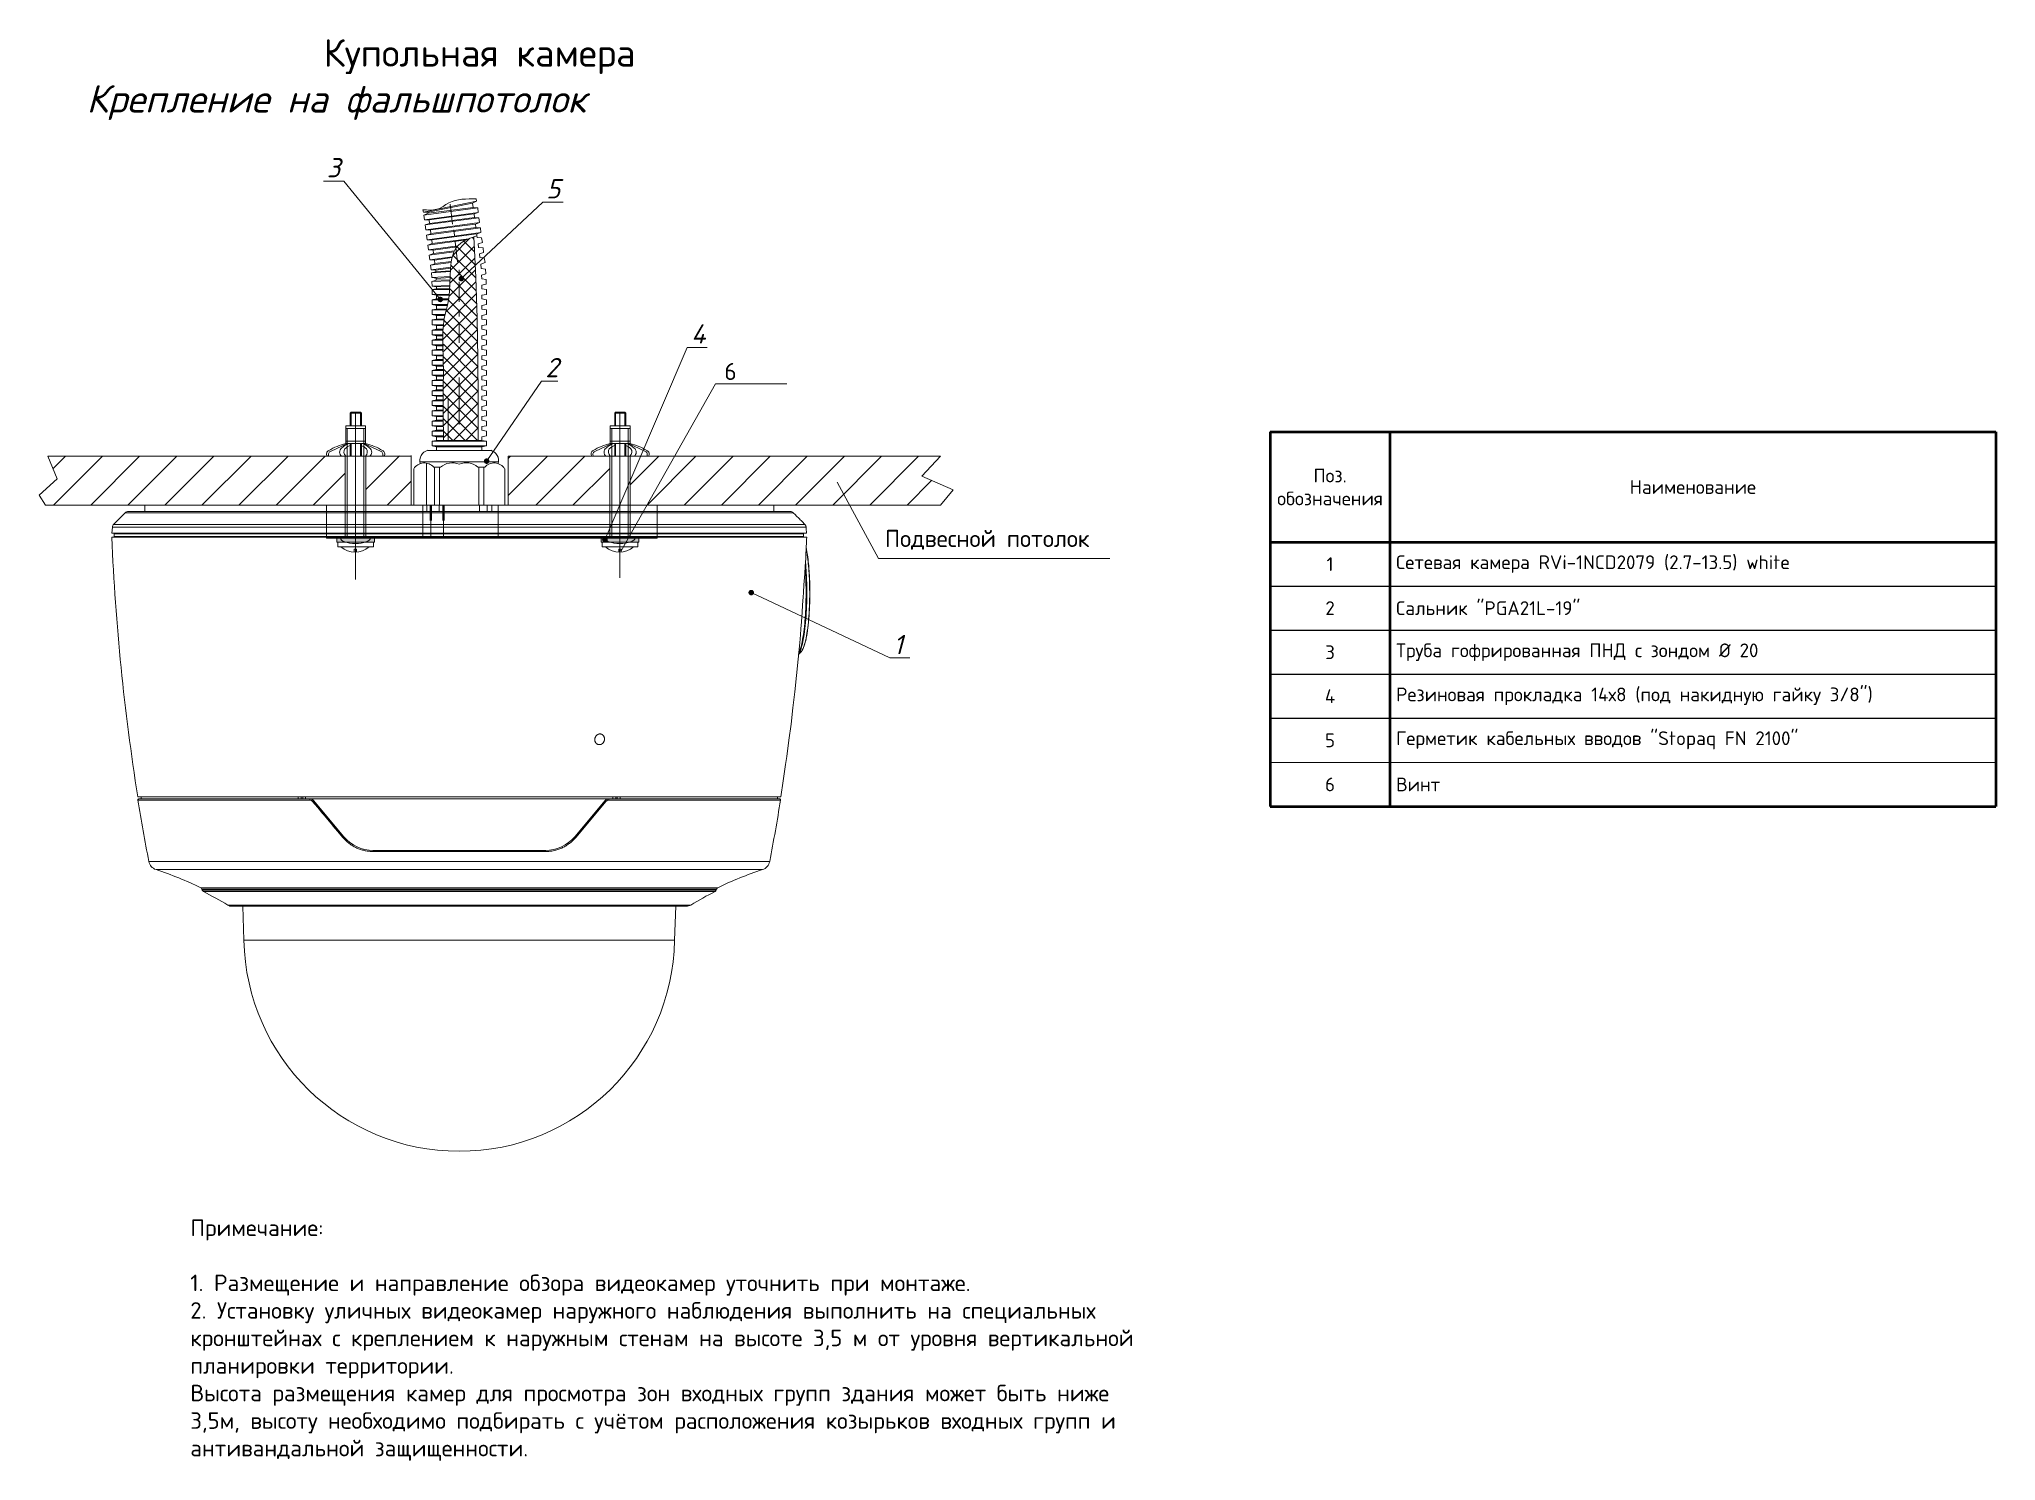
# Model space of a CAD drawing. Header units: millimetres. Extents: x -25459 to 1045457, y -66278 to 462905.
# Drawn here: x 893479 to 929001, y 4463 to 30278 of the extents above; entities that cross this region are included whole.
import ezdxf
from ezdxf import colors
from ezdxf.entities.mleader import LeaderData, LeaderLine
from ezdxf.math import Vec2, Vec3

# ---------------------------------------------------------------- set-up
doc = ezdxf.new("R2010")
doc.units = ezdxf.units.MM
doc.layers.add('PDF _Геометрия', color=7, linetype='Continuous')
doc.styles.add('DEN', font='isocpeur.ttf', dxfattribs={"height": 300})
doc.styles.add('ISOCPEUR', font='isocpeui.ttf', dxfattribs={"height": 250})
doc.styles.add('KOSTY_STYLE', font='isocpeur.ttf')
doc.styles.add('PDF ISOCPEUR', font='isocpeur.ttf')

msp = doc.modelspace()

# ---------------------------------------------------------------- texts
at = {"insert": (901475.251, 29543.061), "char_height": 500, "width": 9869.68225, "attachment_point": 5, "style": 'KOSTY_STYLE', "bg_fill": 3, "box_fill_scale": 1, "bg_fill_color": 256, "bg_fill_transparency": 0}
msp.add_mtext('\\pxqc;Купольная камера\\P\\pi-10.4;{\\fISOCPEUR|b0|i1|c204|p34;Крепление на фальшпотолок}', dxfattribs=at)
at = {"insert": (905917.323, 24088.418), "char_height": 310.652, "attachment_point": 7, "style": 'PDF ISOCPEUR'}
msp.add_mtext('6', dxfattribs=at)
at = {"lineweight": 5, "insert": (908834.265, 21005.889), "char_height": 310.65202, "attachment_point": 7, "style": 'PDF ISOCPEUR'}
msp.add_mtext('Подвесной потолок', dxfattribs=at)
at = {"lineweight": 0, "insert": (896223.493, 6654.262), "char_height": 300, "width": 17257.07482, "attachment_point": 4, "style": 'DEN'}
msp.add_mtext('Примечание:\\P{\\L\\P\\pxt47.573;}1. Размещение и направление обзора видеокамер уточнить при монтаже. \\P2. Установку уличных видеокамер наружного наблюдения выполнить на специальных кронштейнах с креплением к наружным стенам на высоте 3,5 м от уровня вертикальной планировки территории.\\P\\ptz;Высота размещения камер для просмотра зон входных групп здания может быть ниже 3,5м, высоту необходимо подбирать с учётом расположения козырьков входных групп и антивандальной защищенности.', dxfattribs=at)

# ---------------------------------------------------------------- blocks, each defined once
blk = doc.blocks.new('*T39')
at = {"color": 0, "lineweight": 50, "ltscale": 100, "transparency": 16777216}
for p, q in [((0, 0), (13175, 0)), ((0, 0), (0, -6800)), ((2175, 0), (2175, -6800)), ((13175, 0), (13175, -6800)), ((0, -2000), (13175, -2000)), ((0, -6800), (13175, -6800))]:
    blk.add_line(p, q, dxfattribs=at)
at = {"color": 0, "ltscale": 100, "transparency": 16777216}
for p, q in [((0, -2800), (13175, -2800)), ((0, -3600), (13175, -3600)), ((0, -4400), (13175, -4400)), ((0, -5200), (13175, -5200))]:
    blk.add_line(p, q, dxfattribs=at)
at = {"color": 0, "lineweight": 0, "ltscale": 100, "transparency": 16777216}
blk.add_line((0, -6000), (13175, -6000), dxfattribs=at)
at = {"color": 0, "ltscale": 100, "transparency": 16777216, "char_height": 250, "style": 'KOSTY_STYLE'}
for s, insert, width, attachment_point in [('Поз. обозначения', (1088, -1000), 1952.07, 5), ('Наименование', (7675, -1000), 10776.98, 5), ('1', (1088, -2400), 1952.07, 5), ('Сетевая камера RVi-1NCD2079 (2.7-13.5) white', (2287, -2400), 10776.98, 4), ('2', (1088, -3200), 1952.07, 5), ('Сальник "PGA21L-19"', (2287, -3200), 10776.98, 4), ('3', (1088, -4000), 1952.07, 5), ('Труба гофрированная ПНД с зондом Ø 20', (2287, -4000), 10776.98, 4), ('\\A1;Резиновая прокладка 14х8 (под накидную гайку 3/8")', (2287, -4800), 10776.98, 4), ('4', (1088, -4800), 1952.07, 5), ('5', (1088, -5600), 1952.07, 5), ('Герметик кабельных вводов "Stopaq FN 2100"', (2287, -5600), 10776.98, 4), ('6', (1088, -6400), 1952.07, 5), ('Винт', (2287, -6400), 10776.98, 4)]:
    blk.add_mtext(s, dxfattribs=dict(at, insert=insert, width=width, attachment_point=attachment_point))
blk = doc.blocks.new('_DOT')
at = {"color": 0, "linetype": 'ByBlock', "lineweight": -2}
blk.add_line((-0.5, 0), (-1, 0), dxfattribs=at)
at = {"color": 0, "linetype": 'ByBlock', "const_width": 0.5}
blk.add_lwpolyline([(-0.25, 0, 1), (0.25, 0, 1)], format="xyb", close=True, dxfattribs=at)
blk = doc.blocks.new('RVi-2NCD4489 (2.8-12) white')
at = {"layer": 'PDF _Геометрия', "lineweight": 9}
for points in [[(-0.6363, 0), (0.6363, 0)], [(0.0563, 0), (0.0563, -0.013)], [(0.0656, 0), (0.0656, -0.013)], [(-0.6363, -0.013), (-0.6363, 0)], [(-0.0656, -0.013), (-0.0656, 0)], [(-0.0563, -0.013), (-0.0563, 0)], [(-0.0408, -0.013), (-0.0408, 0)], [(0.0408, -0.013), (0.0408, 0)], [(0.6363, -0.013), (0.6363, 0)], [(0.7016, -0.0445), (0.7016, -0.0442), (0.7016, -0.0438), (0.7015, -0.0435), (0.7014, -0.0432), (0.7014, -0.0431), (0.7013, -0.0428), (0.7013, -0.0425), (0.7011, -0.0421), (0.701, -0.0418), (0.7009, -0.0415), (0.7007, -0.0412), (0.7006, -0.0409), (0.7004, -0.0406), (0.7002, -0.0403), (0.7, -0.04), (0.7, -0.04), (0.6998, -0.0397), (0.6996, -0.0395), (0.6994, -0.0392), (0.6991, -0.039)], [(-0.6984, -0.0582), (0.6966, -0.0582)], [(-0.6984, -0.0582), (-0.6984, -0.0634)], [(-0.6984, -0.0634), (0.6966, -0.0634)], [(0.6965, -0.0582), (0.6965, -0.0634)], [(0.6966, -0.0634), (0.6966, -0.0582)], [(0.7031, -0.1781), (0.7031, -0.1757), (0.703, -0.1697), (0.7029, -0.1638), (0.7028, -0.1578), (0.7026, -0.152), (0.7024, -0.1461), (0.7022, -0.1426), (0.7019, -0.1371), (0.7016, -0.1317), (0.7012, -0.1264), (0.7008, -0.1212), (0.7003, -0.1162)], [(0.7018, -0.088), (0.7019, -0.0885), (0.7022, -0.0898), (0.7024, -0.091), (0.7025, -0.0918), (0.7028, -0.0931), (0.703, -0.0944), (0.7032, -0.0957), (0.7034, -0.0969), (0.7036, -0.0982), (0.7038, -0.0995), (0.704, -0.1008)], [(0.7043, -0.1007), (0.7042, -0.0998), (0.704, -0.0984), (0.7037, -0.097), (0.7037, -0.0965), (0.7034, -0.0951), (0.7032, -0.0938), (0.7029, -0.0924), (0.7027, -0.091), (0.7024, -0.0896), (0.7022, -0.0882), (0.7019, -0.0868)], [(0.704, -0.1008), (0.7046, -0.1052), (0.7052, -0.1099), (0.7057, -0.1148), (0.7061, -0.1179), (0.7066, -0.1233), (0.707, -0.1288), (0.7075, -0.1345), (0.7076, -0.1369), (0.708, -0.1429), (0.7083, -0.1491), (0.7085, -0.1553), (0.7086, -0.1572), (0.7087, -0.1636), (0.7088, -0.1701), (0.7089, -0.1766), (0.7089, -0.1781)], [(0.7093, -0.1781), (0.7093, -0.1765), (0.7092, -0.17), (0.7091, -0.1635), (0.709, -0.1572), (0.7089, -0.1551), (0.7087, -0.1489), (0.7083, -0.1428), (0.708, -0.1369), (0.7078, -0.1343), (0.7074, -0.1286), (0.7069, -0.1231), (0.7064, -0.1179), (0.7061, -0.1145), (0.7055, -0.1097), (0.7049, -0.1051), (0.7043, -0.1007)], [(0.7016, -0.1781), (0.7016, -0.1775), (0.7015, -0.1724), (0.7015, -0.1672), (0.7014, -0.162), (0.7013, -0.1568), (0.7011, -0.1516), (0.7009, -0.1465), (0.7006, -0.1413), (0.7003, -0.1362), (0.7, -0.1312), (0.6997, -0.1263)], [(0.6865, -0.3021), (0.692, -0.2959), (0.6928, -0.295), (0.6935, -0.294), (0.694, -0.2932), (0.6948, -0.2918), (0.6956, -0.2903), (0.6958, -0.2897), (0.6966, -0.2878), (0.6975, -0.2857), (0.6975, -0.2855), (0.6984, -0.283), (0.6991, -0.2805), (0.7, -0.2774), (0.7009, -0.274), (0.7017, -0.2703), (0.7021, -0.2685), (0.7029, -0.264), (0.7037, -0.2593), (0.7045, -0.2543), (0.7046, -0.2538), (0.7053, -0.2482), (0.706, -0.2423), (0.7066, -0.2369), (0.7072, -0.2303), (0.7077, -0.2234), (0.7081, -0.2183), (0.7085, -0.2108), (0.7088, -0.2032), (0.709, -0.1985), (0.7092, -0.1906), (0.7093, -0.1826), (0.7093, -0.1781)], [(0.6866, -0.3018), (0.6874, -0.3005), (0.6881, -0.299), (0.6883, -0.2987), (0.6891, -0.2969), (0.69, -0.2948), (0.69, -0.2948), (0.6909, -0.2924), (0.6916, -0.2901), (0.6925, -0.287), (0.6932, -0.2846), (0.6941, -0.2809), (0.695, -0.2769), (0.6958, -0.2726), (0.696, -0.2716), (0.6969, -0.2666), (0.6977, -0.2613), (0.6985, -0.2561), (0.6992, -0.2499), (0.7, -0.2435), (0.7005, -0.2385), (0.7011, -0.2313), (0.7016, -0.2239), (0.7019, -0.2193), (0.7023, -0.2113), (0.7026, -0.2032), (0.7028, -0.199), (0.703, -0.1905), (0.7031, -0.182), (0.7031, -0.1781)], [(0.6868, -0.2992), (0.6876, -0.2974), (0.6884, -0.2955), (0.6893, -0.2931), (0.6899, -0.2911), (0.6908, -0.2882), (0.6914, -0.2861), (0.6923, -0.2825), (0.6928, -0.2804), (0.6937, -0.2762), (0.6945, -0.2718), (0.6953, -0.2672), (0.6962, -0.2619), (0.697, -0.2562), (0.6975, -0.252), (0.6982, -0.2457), (0.6989, -0.239), (0.6992, -0.2351), (0.6998, -0.2278), (0.7003, -0.2203), (0.7005, -0.2169), (0.7009, -0.2088), (0.7012, -0.2007), (0.7014, -0.1925), (0.7015, -0.1841), (0.7016, -0.1781)], [(0.7089, -0.1781), (0.7089, -0.1827), (0.7088, -0.1907), (0.7086, -0.1987), (0.7084, -0.2035), (0.7081, -0.2112), (0.7077, -0.2186), (0.7073, -0.2238), (0.7068, -0.2307), (0.7062, -0.2374), (0.7056, -0.2428), (0.7049, -0.2488), (0.7041, -0.2544), (0.704, -0.255), (0.7033, -0.2601), (0.7025, -0.2648), (0.7016, -0.2692), (0.7011, -0.2718), (0.7002, -0.2755), (0.6996, -0.2781), (0.6987, -0.2812), (0.698, -0.2837), (0.6971, -0.2861), (0.6971, -0.2863), (0.6963, -0.2884), (0.6955, -0.2902), (0.6953, -0.2907), (0.6945, -0.2922), (0.6938, -0.2935), (0.6934, -0.2941), (0.6927, -0.2951), (0.692, -0.2959)], [(0.6902, -0.2628), (0.6902, -0.2626)], [(0.2742, -0.4739), (0.2742, -0.4735), (0.2743, -0.4731), (0.2743, -0.4727), (0.2744, -0.4723), (0.2745, -0.4719), (0.2746, -0.4716), (0.2747, -0.4711), (0.2748, -0.4708), (0.2749, -0.4704), (0.2751, -0.47), (0.2751, -0.4699), (0.2753, -0.4695), (0.2755, -0.4692), (0.2756, -0.4688), (0.2758, -0.4684), (0.276, -0.4681), (0.2763, -0.4678), (0.2765, -0.4674), (0.2767, -0.4671), (0.277, -0.4668), (0.2772, -0.4665), (0.2775, -0.4662), (0.2775, -0.4662), (0.2778, -0.466), (0.278, -0.4657), (0.2783, -0.4654), (0.2786, -0.4652), (0.2789, -0.465), (0.2792, -0.4648), (0.2795, -0.4646), (0.2798, -0.4644), (0.2802, -0.4642), (0.2805, -0.464), (0.2808, -0.4639), (0.2809, -0.4638), (0.2812, -0.4637), (0.2815, -0.4636), (0.2819, -0.4635), (0.2822, -0.4634), (0.2826, -0.4633), (0.2829, -0.4632), (0.2833, -0.4631), (0.2836, -0.4631), (0.284, -0.4631), (0.2843, -0.463), (0.2847, -0.463)], [(0.2834, -0.4847), (0.2831, -0.4847), (0.2828, -0.4847), (0.2824, -0.4847), (0.2821, -0.4846), (0.2817, -0.4846), (0.2817, -0.4846), (0.2813, -0.4845), (0.281, -0.4844), (0.2807, -0.4843), (0.2803, -0.4842), (0.28, -0.4841), (0.2797, -0.4839), (0.2794, -0.4838), (0.2791, -0.4836), (0.2788, -0.4834), (0.2785, -0.4832), (0.2782, -0.483), (0.2779, -0.4828), (0.2777, -0.4826), (0.2774, -0.4824), (0.2772, -0.4821), (0.2769, -0.4819), (0.2767, -0.4816), (0.2766, -0.4816), (0.2764, -0.4813), (0.2762, -0.481), (0.276, -0.4807), (0.2758, -0.4804), (0.2756, -0.4801), (0.2754, -0.4797), (0.2753, -0.4794), (0.2751, -0.4791), (0.2749, -0.4787), (0.2748, -0.4784), (0.2747, -0.478), (0.2746, -0.4777), (0.2745, -0.4773), (0.2744, -0.4769), (0.2743, -0.4765), (0.2743, -0.4761), (0.2742, -0.4758), (0.2742, -0.4754), (0.2742, -0.475), (0.2742, -0.4746), (0.2742, -0.4742), (0.2742, -0.4739)], [(0.2938, -0.4739), (0.2938, -0.4743), (0.2938, -0.4747), (0.2937, -0.4751), (0.2936, -0.4755), (0.2936, -0.4759), (0.2935, -0.4762), (0.2934, -0.4766), (0.2932, -0.477), (0.2931, -0.4774), (0.2931, -0.4775), (0.2929, -0.4779), (0.2928, -0.4782), (0.2926, -0.4786), (0.2924, -0.479), (0.2922, -0.4793), (0.292, -0.4797), (0.2918, -0.48), (0.2915, -0.4803), (0.2913, -0.4807), (0.2911, -0.481), (0.2908, -0.4813), (0.2906, -0.4816), (0.2903, -0.4818), (0.29, -0.4821), (0.2897, -0.4823), (0.2894, -0.4826), (0.2891, -0.4828), (0.2889, -0.483), (0.2885, -0.4832), (0.2882, -0.4834), (0.2879, -0.4836), (0.2876, -0.4838), (0.2873, -0.4839), (0.2872, -0.4839), (0.2869, -0.4841), (0.2865, -0.4842), (0.2862, -0.4843), (0.2858, -0.4844), (0.2855, -0.4845), (0.2851, -0.4846), (0.2848, -0.4846), (0.2844, -0.4847), (0.2841, -0.4847), (0.2838, -0.4847), (0.2834, -0.4847)], [(0.2847, -0.463), (0.285, -0.463), (0.2853, -0.4631), (0.2857, -0.4631), (0.286, -0.4631), (0.2864, -0.4632), (0.2867, -0.4633), (0.2868, -0.4633), (0.2871, -0.4634), (0.2874, -0.4635), (0.2878, -0.4636), (0.2881, -0.4637), (0.2884, -0.4639), (0.2887, -0.464), (0.289, -0.4642), (0.2893, -0.4643), (0.2896, -0.4645), (0.2899, -0.4647), (0.2901, -0.4649), (0.2904, -0.4652), (0.2906, -0.4654), (0.2909, -0.4656), (0.2911, -0.4659), (0.2912, -0.466), (0.2914, -0.4662), (0.2916, -0.4665), (0.2919, -0.4668), (0.292, -0.4671), (0.2923, -0.4674), (0.2924, -0.4677), (0.2926, -0.468), (0.2928, -0.4684), (0.2929, -0.4687), (0.2931, -0.4691), (0.2932, -0.4694), (0.2933, -0.4698), (0.2934, -0.4702), (0.2935, -0.4706), (0.2936, -0.471), (0.2937, -0.4714), (0.2938, -0.4717), (0.2938, -0.4719), (0.2938, -0.4723), (0.2938, -0.4727), (0.2939, -0.4731), (0.2939, -0.4735), (0.2938, -0.4739)], [(-0.6437, -0.5946), (-0.6437, -0.5903)], [(-0.3256, -0.5946), (-0.3256, -0.5903)], [(-0.3197, -0.5946), (-0.3197, -0.5903)], [(-0.3166, -0.5903), (-0.3166, -0.5946)], [(-0.3107, -0.5903), (-0.3107, -0.5946)], [(0.3107, -0.5903), (0.3107, -0.5946)], [(0.3166, -0.5903), (0.3166, -0.5946)], [(0.3197, -0.5903), (0.3197, -0.5946)], [(0.3256, -0.5903), (0.3256, -0.5946)], [(0.6437, -0.5946), (0.6437, -0.5903)], [(-0.2554, -0.6488), (-0.2454, -0.6607), (-0.2356, -0.6724), (-0.2972, -0.5991)], [(-0.628, -0.7209), (0.628, -0.7209)], [(0.4356, -0.8804), (0.438, -0.8117)]]:
    blk.add_lwpolyline(points, dxfattribs=at)
for points in [[(-0.7017, -0.0445), (0.7016, -0.0445, -0.000895), (0.7025, -0.0565), (-0.7026, -0.0565), (-0.7017, -0.0445, -0.180601), (-0.6992, -0.039)], [(0.6758, -0.0156, 0.198865), (0.6697, -0.013), (-0.6697, -0.013, 0.198865), (-0.6758, -0.0156), (-0.6992, -0.039), (0.6991, -0.039), (0.6984, -0.0382), (0.6972, -0.0371), (0.6954, -0.0352), (0.6935, -0.0334), (0.6917, -0.0315), (0.6898, -0.0297), (0.688, -0.0278), (0.6874, -0.0272), (0.6855, -0.0253), (0.6837, -0.0235), (0.6818, -0.0216), (0.68, -0.0198), (0.6758, -0.0156), (-0.6758, -0.0156)], [(0.6952, -0.0651, 0.01603), (0.6948, -0.0644, 0.00796), (0.6942, -0.0634, -0.007786), (0.6947, -0.0644)], [(-0.2951, -0.5977, 0.222095), (-0.3017, -0.5946), (-0.3018, -0.5946), (-0.3019, -0.5947), (-0.3019, -0.5947), (-0.302, -0.5947), (-0.3021, -0.5948), (-0.3021, -0.5949), (-0.3022, -0.595), (-0.3023, -0.5951), (-0.3023, -0.5952), (-0.3024, -0.5954), (-0.3025, -0.5956), (-0.3025, -0.5958), (-0.3025, -0.5959), (-0.3025, -0.5961), (-0.3025, -0.5963), (-0.3025, -0.5966), (-0.3025, -0.5967), (-0.6499, -0.5967, 0.008061), (-0.628, -0.7209)], [(-0.6495, -0.5952, -0.221148), (-0.6482, -0.5946), (0.6482, -0.5946, -0.464426), (0.6499, -0.5967)], [(-0.2759, -0.6245), (-0.2864, -0.6119), (-0.297, -0.5994, 0.024531), (-0.2976, -0.5987, 0.074091), (-0.2992, -0.5975, 0.103316), (-0.302, -0.5967)], [(-0.2336, -0.671, 0.22179), (-0.1737, -0.6989), (0.1737, -0.6989), (0.1738, -0.6989), (0.1738, -0.6989), (0.1739, -0.6989), (0.1739, -0.699), (0.174, -0.6991), (0.174, -0.6992), (0.174, -0.6993), (0.1741, -0.6994), (0.1741, -0.6995), (0.1741, -0.6997), (0.1742, -0.6999), (0.1742, -0.7002), (0.1742, -0.7004), (0.1742, -0.7006), (0.1742, -0.7008), (0.1742, -0.7009), (-0.1742, -0.701, -0.004333), (-0.1766, -0.7009), (-0.1786, -0.7008), (-0.1805, -0.7007), (-0.1825, -0.7005), (-0.1845, -0.7003), (-0.1865, -0.7), (-0.1885, -0.6997), (-0.1901, -0.6994), (-0.192, -0.6989), (-0.194, -0.6985), (-0.1959, -0.698), (-0.1978, -0.6974), (-0.1997, -0.6968), (-0.2016, -0.6961), (-0.2035, -0.6954), (-0.2053, -0.6947), (-0.2071, -0.6939), (-0.2089, -0.6931), (-0.2107, -0.6922), (-0.2124, -0.6913), (-0.2142, -0.6903), (-0.2159, -0.6893), (-0.2176, -0.6882), (-0.2193, -0.6871), (-0.2209, -0.686), (-0.2225, -0.6848), (-0.2227, -0.6846), (-0.2243, -0.6834), (-0.2258, -0.6821), (-0.2273, -0.6808), (-0.2288, -0.6795), (-0.2303, -0.6781), (-0.2317, -0.6767), (-0.233, -0.6753, -0.01329), (-0.2356, -0.6724), (-0.2355, -0.6723), (-0.2353, -0.6721), (-0.2352, -0.672), (-0.235, -0.6718), (-0.2349, -0.6718), (-0.2347, -0.6716), (-0.2345, -0.6715), (-0.2343, -0.6713), (-0.2342, -0.6712), (-0.234, -0.6711), (-0.2339, -0.671), (-0.2338, -0.671), (-0.2338, -0.671), (-0.2337, -0.6709), (-0.2337, -0.6709), (-0.2337, -0.6709), (-0.2336, -0.671), (-0.2336, -0.671), (-0.2951, -0.5977), (-0.2951, -0.5977), (-0.2951, -0.5977), (-0.2952, -0.5977), (-0.2952, -0.5977), (-0.2953, -0.5977), (-0.2953, -0.5978), (-0.2955, -0.5978), (-0.2955, -0.5979), (-0.2957, -0.598), (-0.2959, -0.5981), (-0.2961, -0.5982), (-0.2963, -0.5984), (-0.2965, -0.5985), (-0.2965, -0.5986), (-0.2968, -0.5987), (-0.297, -0.5989), (-0.2971, -0.5991), (-0.2972, -0.5991)], [(0.2356, -0.6724), (0.2972, -0.5991), (0.2971, -0.5991), (0.2969, -0.5989), (0.2968, -0.5987), (0.2965, -0.5986), (0.2965, -0.5985), (0.2963, -0.5984), (0.2961, -0.5982), (0.2959, -0.5981), (0.2957, -0.598), (0.2955, -0.5979), (0.2955, -0.5978), (0.2953, -0.5978), (0.2953, -0.5977), (0.2952, -0.5977), (0.2952, -0.5977), (0.2951, -0.5977), (0.2951, -0.5977), (0.2951, -0.5977), (0.2336, -0.671, -0.221723), (0.1737, -0.6989)], [(0.2951, -0.5977, -0.222095), (0.3017, -0.5946), (0.3018, -0.5946), (0.3019, -0.5947), (0.3019, -0.5947), (0.302, -0.5947), (0.3021, -0.5948), (0.3021, -0.5949), (0.3022, -0.595), (0.3023, -0.5951), (0.3023, -0.5952), (0.3024, -0.5954), (0.3025, -0.5956), (0.3025, -0.5958), (0.3025, -0.5959), (0.3025, -0.5961), (0.3025, -0.5963), (0.3025, -0.5966), (0.3025, -0.5967), (0.3022, -0.5967), (0.3019, -0.5967), (0.3016, -0.5967), (0.3013, -0.5968), (0.3012, -0.5968), (0.3009, -0.5968), (0.3006, -0.5969), (0.3003, -0.597), (0.3, -0.5971), (0.2997, -0.5972), (0.2995, -0.5974), (0.2992, -0.5975, 0.074091), (0.2976, -0.5987, 0.024531), (0.2972, -0.5991)], [(0.628, -0.7209, 0.008046), (0.6499, -0.5967), (0.3025, -0.5967)], [(0.2336, -0.671), (0.2337, -0.671), (0.2337, -0.6709), (0.2337, -0.6709), (0.2337, -0.6709), (0.2338, -0.671), (0.2338, -0.671), (0.2339, -0.671), (0.234, -0.6711), (0.2342, -0.6712), (0.2343, -0.6713), (0.2345, -0.6715), (0.2347, -0.6716), (0.2349, -0.6718), (0.235, -0.6718), (0.2352, -0.672), (0.2353, -0.6721), (0.2355, -0.6723), (0.2356, -0.6724), (0.2343, -0.6739), (0.2329, -0.6754), (0.2315, -0.6769), (0.2301, -0.6783), (0.2286, -0.6797), (0.227, -0.6811), (0.2255, -0.6824), (0.2246, -0.6832), (0.223, -0.6844), (0.2213, -0.6857), (0.2196, -0.6868), (0.2179, -0.688), (0.2162, -0.6891), (0.2144, -0.6901), (0.2127, -0.6911), (0.2109, -0.6921), (0.2091, -0.693), (0.2073, -0.6938), (0.2054, -0.6946), (0.2035, -0.6954), (0.2016, -0.6961), (0.1997, -0.6968), (0.1977, -0.6974), (0.1957, -0.698), (0.1938, -0.6985), (0.1918, -0.699), (0.1897, -0.6994), (0.1892, -0.6995), (0.1872, -0.6999), (0.1852, -0.7002), (0.1831, -0.7004), (0.1811, -0.7006), (0.1791, -0.7008), (0.1771, -0.7009, -0.010971), (0.1742, -0.7009)], [(-0.5198, -0.7792), (0.5198, -0.7793), (0.5206, -0.7768), (-0.5206, -0.7768), (-0.5198, -0.7793, 0.198763), (-0.5177, -0.7817), (0.5176, -0.7817)], [(0.5198, -0.7792, -0.196383), (0.5176, -0.7817, 0.02049), (0.4684, -0.8093), (-0.4684, -0.8093, 0.138693), (-0.4593, -0.8118), (0.4593, -0.8118, 0.138693), (0.4684, -0.8092)], [(-0.438, -0.8117), (-0.4356, -0.8804), (0.4356, -0.8804, -0.980257), (-0.4356, -0.8804)]]:
    blk.add_lwpolyline(points, format="xyb", dxfattribs=at)
for points in [[(0.7012, -0.1012), (0.7011, -0.1019), (0.7011, -0.1026), (0.701, -0.1033), (0.701, -0.104), (0.701, -0.1047), (0.7009, -0.1055), (0.7009, -0.1062), (0.7009, -0.1066), (0.7008, -0.1073), (0.7008, -0.108), (0.7008, -0.1083), (0.6998, -0.1237), (0.6988, -0.1391), (0.6983, -0.1462), (0.6973, -0.1616), (0.6963, -0.177), (0.6956, -0.1866), (0.6946, -0.202), (0.6935, -0.2174), (0.6929, -0.2264), (0.6923, -0.2359), (0.6912, -0.2504), (0.6902, -0.2626), (0.6888, -0.279), (0.6857, -0.3119), (0.6824, -0.3447), (0.6789, -0.3775), (0.6751, -0.4104), (0.6711, -0.4431), (0.6669, -0.4759), (0.6624, -0.5086), (0.6601, -0.525), (0.6553, -0.5577), (0.6502, -0.5903), (-0.6502, -0.5903, -0.028731), (-0.7029, -0.0652), (0.7028, -0.0652, -0.002017)], [(0.6913, -0.0582, 0.083031), (0.6901, -0.0565, -0.088765)], [(0.6901, -0.0652, 0.07885), (0.6913, -0.0634, -0.079437)], [(0.5228, -0.7743), (-0.5228, -0.7743, 0.035219), (-0.6134, -0.7375), (0.6134, -0.7375, 0.035219)]]:
    blk.add_lwpolyline(points, format="xyb", close=True, dxfattribs=at)
for centre, radius, start, end in [((0.6596, -0.0399), 0.0287, 44.6077, 46.5497), ((-0.6872, -0.0608), 0.00649, 138.0455, 156.484), ((-0.6871, -0.0608), 0.00656, 203.36, 221.6991), ((-0.6067, -0.7168), 0.0217, 190.9058, 251.9352), ((0.6066, -0.7168), 0.0218, 288.1545, 348.9504), ((-0.5247, -0.7782), 0.00431, 18.2336, 64.0491), ((-0.8312, -1.4013), 0.6944, 58.4943, 63.1527), ((0.5248, -0.7782), 0.00436, 116.241, 161.4763)]:
    blk.add_arc(centre, radius, start, end, dxfattribs=at)
blk.add_ellipse((-0.171, -0.7096), major_axis=(-0.0027, 0.0107), ratio=0.156241, start_param=0.000458, end_param=0.591841, dxfattribs=at)
for points in [[(0.6911, -0.0644), (0.691, -0.0643), (0.691, -0.0641), (0.6909, -0.064)], [(0.6913, -0.0651), (0.6912, -0.0649), (0.6912, -0.0646), (0.6911, -0.0644)], [(0.695, -0.0649), (0.6949, -0.0648), (0.6948, -0.0646), (0.6947, -0.0644)], [(0.6951, -0.0651), (0.6951, -0.0651), (0.695, -0.065), (0.695, -0.0649)], [(-0.6495, -0.5952), (-0.6499, -0.5956), (-0.65, -0.5961), (-0.6499, -0.5967)], [(-0.302, -0.5967), (-0.3022, -0.5967), (-0.3023, -0.5966), (-0.3025, -0.5966)]]:
    blk.add_open_spline(points, degree=3, dxfattribs=at)

# ---------------------------------------------------------------- linework, layer by layer
at = {"lineweight": 5}
msp.add_line((909839.642, 21817.156), (899410.464, 21817.156), dxfattribs=at)
at = {"lineweight": 13}
for points in [[(901345.164, 27301.629), (901421.367, 27333.38), (901412.9, 27375.715), (901283.779, 27375.715), (901218.16, 27373.598), (901154.658, 27369.365), (901093.272, 27360.898), (901031.887, 27348.198), (900974.735, 27329.147), (900917.583, 27305.863), (900864.664, 27274.112), (900811.746, 27240.244), (900756.711, 27210.609), (900729.193, 27197.909), (900699.559, 27189.442), (900669.924, 27183.092), (900640.29, 27178.858), (900576.788, 27174.625), (900513.286, 27176.742), (900447.667, 27180.975), (900456.134, 27138.64), (900538.686, 27136.524)], [(900456.134, 27138.64), (901421.367, 27333.38)], [(900540.803, 27119.59), (900464.6, 27083.605), (901440.418, 27214.843), (901357.865, 27219.076)], [(900557.737, 26994.702), (900475.184, 26998.935), (900464.6, 27083.605)], [(900475.184, 26998.935), (901451.001, 27130.173)], [(901398.083, 26920.616), (901476.402, 26948.134), (901463.702, 27032.803), (900487.885, 26903.682), (900498.468, 26816.896), (900581.021, 26812.662)], [(900942.984, 27278.345), (900985.319, 26920.616)], [(901374.799, 27102.656), (901451.001, 27130.173), (901440.418, 27214.843)], [(901383.266, 27037.037), (901463.702, 27032.803)], [(900566.204, 26929.083), (900487.885, 26903.682)], [(900498.468, 26816.896), (901476.402, 26948.134)], [(900589.488, 26744.927), (900513.286, 26717.409), (901489.103, 26850.764), (901406.55, 26854.997)], [(900606.422, 26628.506), (900523.869, 26632.739), (900513.286, 26717.409)], [(900523.869, 26632.739), (901499.686, 26766.094)], [(900820.213, 22991.947), (900815.979, 23485.147), (900815.979, 23978.347), (900818.096, 24223.889), (900815.979, 24469.431), (900809.629, 24719.206), (900805.396, 24844.094), (900807.512, 24966.865), (900818.096, 25089.636), (900824.446, 25148.905), (900835.03, 25208.173), (900862.548, 25326.711), (900892.182, 25445.248), (900906.999, 25506.634), (900917.583, 25570.136), (900930.283, 25701.374), (900936.634, 25838.962), (900940.867, 25974.433), (900947.217, 26109.905), (900953.567, 26173.407), (900962.034, 26236.909), (900972.618, 26296.178), (900989.552, 26353.33), (901008.603, 26408.365), (901031.887, 26457.05), (901063.638, 26503.618), (901099.622, 26543.836), (901120.79, 26562.887), (901141.957, 26579.821), (901190.642, 26611.572), (901245.678, 26639.09), (901304.946, 26662.374), (901427.717, 26706.825), (901423.484, 26740.693), (900606.422, 26630.623), (900614.889, 26565.004), (901281.662, 26653.907)], [(901518.737, 22991.947), (900693.208, 22991.947), (900612.772, 22977.129), (901599.173, 22977.129), (901518.737, 22991.947), (901518.737, 23057.566), (901599.173, 23074.499), (901599.173, 23159.169), (901518.737, 23176.103), (901518.737, 23241.722), (901599.173, 23258.656), (901599.173, 23343.325), (901518.737, 23360.259), (901518.737, 23425.878), (901599.173, 23440.696), (901599.173, 23527.482), (901518.737, 23542.299), (901518.737, 23607.918), (901599.173, 23624.852), (901599.173, 23709.521), (901518.737, 23726.455), (901518.737, 23792.074), (901599.173, 23809.008), (901599.173, 23893.678), (901518.737, 23910.612), (901518.737, 23976.231), (901599.173, 23991.048), (901599.173, 24077.834), (901518.737, 24092.651), (901518.737, 24160.387), (901599.173, 24175.204), (901599.173, 24259.874), (901518.737, 24276.808), (901518.737, 24342.427), (901599.173, 24359.361), (901599.173, 24444.03), (901518.737, 24460.964), (901518.737, 24526.583), (901599.173, 24541.4), (901599.173, 24628.187), (901518.737, 24643.004), (901518.737, 24710.74), (901599.173, 24725.557), (901599.173, 24812.343), (901518.737, 24827.16), (901518.737, 24892.779), (901599.173, 24909.713), (901599.173, 24994.383), (901518.737, 25011.317), (901518.737, 25076.936), (901599.173, 25091.753), (901599.173, 25178.539), (901518.737, 25193.356), (901518.737, 25261.092), (901599.173, 25275.909), (901599.173, 25362.695), (901518.737, 25377.513), (901518.737, 25443.132), (901599.173, 25460.065), (901599.173, 25544.735), (901518.737, 25561.669), (901518.737, 25627.288), (901599.173, 25642.105), (901599.173, 25728.891), (901518.737, 25743.709), (901518.737, 25811.444), (901597.056, 25828.378), (901594.94, 25915.165), (901514.504, 25927.865), (901510.27, 25993.484), (901590.706, 26014.651), (901584.356, 26101.438), (901503.92, 26112.021), (901495.453, 26194.574), (901573.772, 26219.975), (901561.072, 26304.645), (901480.636, 26310.995), (901472.169, 26376.614), (901548.371, 26402.015), (901537.788, 26486.684), (901455.235, 26493.035), (901446.768, 26558.654), (901525.087, 26584.054), (901512.387, 26668.724), (901431.951, 26675.074), (901427.717, 26706.825)], [(900987.435, 26346.98), (901300.713, 26662.374)], [(901019.186, 26713.176), (901006.486, 26814.779)], [(901345.164, 26677.191), (901372.682, 26647.557)], [(901448.885, 22991.947), (901451.001, 23732.806), (901444.651, 24471.548), (901429.834, 25210.29), (901404.433, 25949.032), (901372.682, 26687.775)], [(901423.484, 26740.693), (901499.686, 26766.094), (901489.103, 26850.764)], [(900629.706, 26448.583), (900547.153, 26454.933), (900536.57, 26539.603), (901228.744, 26630.623)], [(900614.889, 26565.004), (900536.57, 26539.603)], [(900547.153, 26454.933), (901080.572, 26524.786)], [(900655.107, 26266.543), (900572.554, 26272.894), (900561.971, 26357.563), (901012.836, 26416.832)], [(900638.173, 26382.964), (900561.971, 26357.563)], [(900572.554, 26272.894), (900981.085, 26325.812)], [(901021.303, 26433.766), (900638.173, 26382.964), (900629.706, 26448.583), (901065.755, 26507.852), (901395.966, 26177.64)], [(900976.852, 26310.995), (900655.107, 26266.543), (900663.574, 26200.924), (900962.034, 26241.143)], [(900936.634, 25849.546), (901389.616, 26302.528)], [(900947.217, 26082.387), (901381.149, 26516.319)], [(900989.552, 26357.563), (901404.433, 25942.682)], [(901031.887, 26594.638), (901074.222, 26236.909)], [(901188.526, 26609.455), (901385.382, 26412.598)], [(900663.574, 26198.808), (900585.255, 26171.29), (900959.918, 26224.209)], [(900678.391, 26082.387), (900597.955, 26086.621), (900585.255, 26171.29)], [(900597.955, 26086.621), (900949.334, 26135.306)], [(900680.508, 26052.753), (900602.189, 26031.585), (900945.1, 26056.986)], [(900688.975, 25936.332), (900608.539, 25946.916), (900602.189, 26031.585)], [(900608.539, 25946.916), (900940.867, 25970.2)], [(900949.334, 26118.372), (900678.391, 26082.387), (900680.508, 26052.753), (900945.1, 26071.803)], [(900940.867, 25951.149), (900688.975, 25932.099), (900688.975, 25900.347), (900938.75, 25908.814)], [(900921.816, 25610.354), (901400.2, 26086.621)], [(900940.867, 25959.616), (901421.367, 25479.116)], [(900953.567, 26171.29), (901412.9, 25709.841)], [(901105.973, 25989.25), (901105.973, 26090.854)], [(900688.975, 25898.231), (900610.656, 25879.18), (900938.75, 25891.88)], [(900693.208, 25781.81), (900612.772, 25794.51), (900610.656, 25879.18)], [(900612.772, 25794.51), (900936.634, 25805.094)], [(900693.208, 25743.709), (900612.772, 25728.891)], [(900693.208, 25627.288), (900612.772, 25642.105), (900612.772, 25728.891), (900932.4, 25728.891)], [(900612.772, 25642.105), (900926.05, 25642.105)], [(900934.517, 25786.043), (900693.208, 25777.576), (900693.208, 25743.709), (900932.4, 25743.709)], [(900923.933, 25627.288), (900693.208, 25627.288), (900693.208, 25561.669), (900915.466, 25561.669)], [(900818.096, 25055.768), (901415.017, 25654.806)], [(900858.314, 25320.361), (901408.667, 25870.713)], [(900932.4, 25741.592), (901427.717, 25246.275)], [(901105.973, 25870.713), (901105.973, 25508.751)], [(900693.208, 25561.669), (900612.772, 25544.735)], [(900693.208, 25443.132), (900612.772, 25460.065), (900612.772, 25544.735), (900913.349, 25544.735)], [(900612.772, 25460.065), (900894.299, 25460.065)], [(900693.208, 25377.513), (900612.772, 25360.579)], [(900693.208, 25258.975), (900612.772, 25275.909), (900612.772, 25360.579), (900868.898, 25360.579)], [(900612.772, 25275.909), (900847.73, 25275.909)], [(900890.065, 25443.132), (900693.208, 25443.132), (900693.208, 25377.513), (900873.131, 25377.513)], [(900813.863, 24892.779), (900693.208, 24892.779), (900693.208, 24827.16), (900813.863, 24827.16), (901423.484, 25436.781)], [(900843.497, 25258.975), (900693.208, 25258.975), (900693.208, 25193.356), (900832.913, 25193.356)], [(900866.781, 25358.462), (901438.301, 24786.942)], [(900911.233, 25538.385), (901434.067, 25015.55)], [(901105.973, 25239.925), (901105.973, 25343.645)], [(900693.208, 25193.356), (900612.772, 25178.539)], [(900693.208, 25076.936), (900612.772, 25091.753), (900612.772, 25178.539), (900830.797, 25178.539)], [(900612.772, 25091.753), (900820.213, 25091.753)], [(900693.208, 25011.317), (900612.772, 24994.383)], [(900693.208, 24892.779), (900612.772, 24909.713), (900612.772, 24994.383), (900815.979, 24994.383)], [(900612.772, 24909.713), (900813.863, 24909.713)], [(900820.213, 25076.936), (900693.208, 25076.936), (900693.208, 25011.317), (900815.979, 25011.317)], [(900813.863, 24962.632), (901446.768, 24329.726)], [(900818.096, 24607.019), (901429.834, 25218.757)], [(900828.68, 25172.189), (901442.534, 24558.334), (900820.213, 23936.013)], [(900820.213, 24384.762), (901434.067, 24998.616)], [(901105.973, 25123.504), (901105.973, 24761.541)], [(900693.208, 24827.16), (900612.772, 24810.226)], [(900693.208, 24708.623), (900612.772, 24725.557), (900612.772, 24810.226), (900815.979, 24810.226)], [(900612.772, 24725.557), (900818.096, 24725.557)], [(900693.208, 24643.004), (900612.772, 24628.187), (900815.979, 24628.187)], [(900693.208, 24526.583), (900612.772, 24541.4), (900612.772, 24628.187)], [(900612.772, 24541.4), (900813.863, 24541.4)], [(900818.096, 24708.623), (900693.208, 24708.623), (900693.208, 24643.004), (900820.213, 24643.004)], [(900813.863, 24526.583), (900693.208, 24526.583), (900693.208, 24460.964), (900813.863, 24460.964)], [(900818.096, 24736.14), (901448.885, 24103.235)], [(900820.213, 24160.387), (901438.301, 24778.475)], [(900693.208, 24460.964), (900612.772, 24444.03)], [(900693.208, 24342.427), (900612.772, 24359.361), (900612.772, 24444.03), (900815.979, 24444.03)], [(900612.772, 24359.361), (900818.096, 24359.361)], [(900693.208, 24276.808), (900612.772, 24259.874), (900815.979, 24259.874)], [(900693.208, 24158.27), (900612.772, 24175.204), (900612.772, 24259.874)], [(900612.772, 24175.204), (900813.863, 24175.204)], [(900818.096, 24342.427), (900693.208, 24342.427), (900693.208, 24276.808), (900820.213, 24276.808)], [(900813.863, 24158.27), (900693.208, 24158.27), (900693.208, 24092.651), (900813.863, 24092.651)], [(900818.096, 24509.649), (901451.001, 23878.861)], [(900820.213, 23711.638), (901446.768, 24338.193)], [(900820.213, 24283.158), (901451.001, 23652.37)], [(900693.208, 24092.651), (900612.772, 24077.834)], [(900693.208, 23976.231), (900612.772, 23991.048), (900612.772, 24077.834), (900815.979, 24077.834)], [(900612.772, 23991.048), (900818.096, 23991.048)], [(900693.208, 23910.612), (900612.772, 23893.678), (900815.979, 23893.678)], [(900693.208, 23792.074), (900612.772, 23809.008), (900612.772, 23893.678)], [(900612.772, 23809.008), (900813.863, 23809.008)], [(900818.096, 23976.231), (900693.208, 23976.231), (900693.208, 23910.612), (900820.213, 23910.612)], [(900820.213, 23487.264), (901448.885, 24115.936)], [(900820.213, 24058.784), (901451.001, 23427.995)], [(900820.213, 23262.889), (901451.001, 23891.561)], [(900820.213, 23834.409), (901448.885, 23205.737)], [(901105.973, 24132.87), (901105.973, 23281.94)], [(904044.008, 20989.511), (905758.567, 24018.566), (907054.012, 24018.566)], [(899126.821, 23256.539), (899126.821, 23485.147)], [(899143.755, 23256.539), (899143.755, 23485.147)], [(899222.074, 23506.314), (899222.074, 23499.964)], [(899222.074, 23495.731), (899222.074, 23485.147)], [(899222.074, 23480.914), (899222.074, 23470.33)], [(899222.074, 23466.096), (899222.074, 23453.396)], [(899222.074, 23451.279), (899222.074, 23438.579)], [(899310.977, 23256.539), (899310.977, 23485.147)], [(899330.028, 23256.539), (899330.028, 23485.147)], [(900693.208, 23726.455), (900612.772, 23709.521)], [(900693.208, 23607.918), (900612.772, 23624.852), (900612.772, 23709.521), (900815.979, 23709.521)], [(900612.772, 23624.852), (900818.096, 23624.852)], [(900693.208, 23542.299), (900612.772, 23527.482), (900815.979, 23527.482)], [(900693.208, 23425.878), (900612.772, 23440.696), (900612.772, 23527.482)], [(900813.863, 23792.074), (900693.208, 23792.074), (900693.208, 23726.455), (900813.863, 23726.455)], [(900818.096, 23607.918), (900693.208, 23607.918), (900693.208, 23542.299), (900820.213, 23542.299)], [(900820.213, 23038.515), (901451.001, 23667.187)], [(900820.213, 23610.035), (901438.301, 22991.947)], [(900906.999, 23745.506), (900906.999, 22991.947)], [(903927.587, 23256.539), (903927.587, 23485.147)], [(903942.404, 23256.539), (903942.404, 23485.147)], [(904022.84, 23506.314), (904022.84, 23495.731)], [(904022.84, 23491.497), (904022.84, 23478.797)], [(904022.84, 23476.68), (904022.84, 23463.98)], [(904022.84, 23461.863), (904022.84, 23449.162)], [(904022.84, 23447.046), (904022.84, 23434.345)], [(904111.744, 23256.539), (904111.744, 23485.147)], [(904130.794, 23256.539), (904130.794, 23485.147)], [(899046.385, 23207.854), (899406.23, 23207.854)], [(899073.902, 23205.737), (899073.902, 21218.119)], [(899222.074, 23436.462), (899222.074, 23423.762)], [(899222.074, 23421.645), (899222.074, 23408.944)], [(899222.074, 23406.828), (899222.074, 23394.127)], [(899222.074, 23392.01), (899222.074, 23379.31)], [(899222.074, 23377.193), (899222.074, 23364.493)], [(899222.074, 23360.259), (899222.074, 23349.676)], [(899222.074, 23345.442), (899222.074, 23334.859)], [(899222.074, 23330.625), (899222.074, 23320.041)], [(899222.074, 23315.808), (899222.074, 23305.224)], [(899222.074, 23300.991), (899222.074, 23288.29)], [(899222.074, 23286.173), (899222.074, 23273.473)], [(899222.074, 23271.356), (899222.074, 23258.656)], [(899222.074, 23256.539), (899222.074, 23243.839)], [(899222.074, 23241.722), (899222.074, 23229.022)], [(899222.074, 23226.905), (899222.074, 23214.204)], [(899222.074, 23212.088), (899222.074, 23199.387)], [(899222.074, 23197.27), (899222.074, 23184.57)], [(899222.074, 23180.336), (899222.074, 23169.753)], [(899222.074, 23165.519), (899222.074, 23154.936)], [(899222.074, 23150.702), (899222.074, 23140.118)], [(899222.074, 23135.885), (899222.074, 23125.301)], [(899222.074, 23121.068), (899222.074, 23108.367)], [(899222.074, 23106.251), (899222.074, 23093.55)], [(899222.074, 23091.433), (899222.074, 23078.733)], [(899372.363, 23205.737), (899372.363, 21218.119)], [(900612.772, 23440.696), (900813.863, 23440.696)], [(900693.208, 23360.259), (900612.772, 23343.325)], [(900693.208, 23241.722), (900612.772, 23258.656), (900612.772, 23343.325), (900815.979, 23343.325)], [(900612.772, 23258.656), (900818.096, 23258.656)], [(900693.208, 23176.103), (900612.772, 23159.169), (900815.979, 23159.169)], [(900693.208, 23057.566), (900612.772, 23074.499), (900612.772, 23159.169)], [(900813.863, 23425.878), (900693.208, 23425.878), (900693.208, 23360.259), (900813.863, 23360.259)], [(900818.096, 23241.722), (900693.208, 23241.722), (900693.208, 23176.103), (900820.213, 23176.103)], [(900820.213, 23385.66), (901213.926, 22991.947)], [(900820.213, 23161.286), (900987.435, 22991.947)], [(901000.136, 22991.947), (901451.001, 23442.812)], [(901224.51, 22991.947), (901448.885, 23218.438)], [(903847.151, 23207.854), (904206.997, 23207.854)], [(903874.669, 23205.737), (903874.669, 21218.118)], [(904022.84, 23432.229), (904022.84, 23419.528)], [(904022.84, 23417.411), (904022.84, 23404.711)], [(904022.84, 23402.594), (904022.84, 23389.894)], [(904022.84, 23387.777), (904022.84, 23375.077)], [(904022.84, 23370.843), (904022.84, 23360.259)], [(904022.84, 23356.026), (904022.84, 23345.442)], [(904022.84, 23341.209), (904022.84, 23330.625)], [(904022.84, 23326.392), (904022.84, 23315.808)], [(904022.84, 23311.574), (904022.84, 23298.874)], [(904022.84, 23296.757), (904022.84, 23284.057)], [(904022.84, 23281.94), (904022.84, 23269.24)], [(904022.84, 23267.123), (904022.84, 23254.422)], [(904022.84, 23252.306), (904022.84, 23239.605)], [(904022.84, 23237.488), (904022.84, 23224.788)], [(904022.84, 23222.671), (904022.84, 23209.971)], [(904022.84, 23207.854), (904022.84, 23195.154)], [(904022.84, 23190.92), (904022.84, 23180.336)], [(904022.84, 23176.103), (904022.84, 23165.519)], [(904022.84, 23161.286), (904022.84, 23150.702)], [(904022.84, 23146.469), (904022.84, 23133.768)], [(904022.84, 23131.651), (904022.84, 23118.951)], [(904022.84, 23116.834), (904022.84, 23104.134)], [(904022.84, 23102.017), (904022.84, 23089.317)], [(904173.129, 23205.737), (904173.129, 21218.118)], [(899076.019, 22932.678), (898779.675, 22797.207)], [(899046.385, 22975.013), (899406.23, 22975.013)], [(899126.821, 22704.07), (899126.821, 22932.678)], [(899143.755, 22704.07), (899143.755, 22932.678)], [(899222.074, 23076.616), (899222.074, 23063.916)], [(899222.074, 23061.799), (899222.074, 23049.099)], [(899222.074, 23046.982), (899222.074, 23034.281)], [(899222.074, 23032.165), (899222.074, 23019.464)], [(899222.074, 23017.348), (899222.074, 23004.647)], [(899222.074, 23000.414), (899222.074, 22989.83)], [(899222.074, 22985.596), (899222.074, 22975.013)], [(899222.074, 22970.779), (899222.074, 22960.196)], [(899222.074, 22955.962), (899222.074, 22943.262)], [(899222.074, 22941.145), (899222.074, 22928.444)], [(899222.074, 22926.328), (899222.074, 22913.627)], [(899222.074, 22911.511), (899222.074, 22898.81)], [(899222.074, 22896.693), (899222.074, 22883.993)], [(899222.074, 22881.876), (899222.074, 22869.176)], [(899222.074, 22867.059), (899222.074, 22854.359)], [(899222.074, 22852.242), (899222.074, 22839.541)], [(899222.074, 22835.308), (899222.074, 22824.724)], [(899222.074, 22820.491), (899222.074, 22809.907)], [(899222.074, 22805.674), (899222.074, 22795.09)], [(899222.074, 22790.856), (899222.074, 22780.273)], [(899222.074, 22776.039), (899222.074, 22763.339)], [(899222.074, 22761.222), (899222.074, 22748.522)], [(899222.074, 22746.405), (899222.074, 22733.704)], [(899310.977, 22704.07), (899310.977, 22932.678)], [(899330.028, 22704.07), (899330.028, 22932.678)], [(899675.056, 22797.207), (899376.596, 22932.678)], [(900534.453, 22809.907), (901677.493, 22809.907)], [(900612.772, 23074.499), (900813.863, 23074.499)], [(900693.208, 22875.526), (900612.772, 22890.343), (900612.772, 22977.129)], [(900612.772, 22890.343), (901599.173, 22890.343)], [(900813.863, 23057.566), (900693.208, 23057.566), (900693.208, 22991.947)], [(901599.173, 22977.129), (901599.173, 22890.343), (901518.737, 22875.526), (900693.208, 22875.526), (900693.208, 22809.907)], [(901518.737, 22809.907), (901518.737, 22875.526)], [(903876.785, 22932.678), (903578.325, 22797.207)], [(903847.151, 22975.013), (904206.997, 22975.013)], [(903927.587, 22704.07), (903927.587, 22932.678)], [(903942.404, 22704.07), (903942.404, 22932.678)], [(904022.84, 23087.2), (904022.84, 23074.499)], [(904022.84, 23072.383), (904022.84, 23059.682)], [(904022.84, 23057.566), (904022.84, 23044.865)], [(904022.84, 23042.748), (904022.84, 23030.048)], [(904022.84, 23025.814), (904022.84, 23015.231)], [(904022.84, 23010.997), (904022.84, 23000.414)], [(904022.84, 22996.18), (904022.84, 22985.596)], [(904022.84, 22981.363), (904022.84, 22970.779)], [(904022.84, 22966.546), (904022.84, 22953.845)], [(904022.84, 22951.729), (904022.84, 22939.028)], [(904022.84, 22936.911), (904022.84, 22924.211)], [(904022.84, 22922.094), (904022.84, 22909.394)], [(904022.84, 22907.277), (904022.84, 22894.577)], [(904022.84, 22892.46), (904022.84, 22879.759)], [(904022.84, 22877.643), (904022.84, 22864.942)], [(904022.84, 22862.825), (904022.84, 22850.125)], [(904022.84, 22845.892), (904022.84, 22835.308)], [(904022.84, 22831.074), (904022.84, 22820.491)], [(904022.84, 22816.257), (904022.84, 22805.674)], [(904022.84, 22801.44), (904022.84, 22790.856)], [(904022.84, 22786.623), (904022.84, 22773.922)], [(904022.84, 22771.806), (904022.84, 22759.105)], [(904022.84, 22756.988), (904022.84, 22744.288)], [(904022.84, 22742.171), (904022.84, 22729.471)], [(904111.744, 22704.07), (904111.744, 22932.678)], [(904130.794, 22704.07), (904130.794, 22932.678)], [(904475.823, 22797.207), (904177.362, 22932.678)], [(900233.876, 22708.303), (893640.231, 22708.303), (893807.453, 22291.306), (893479.358, 21994.962), (893595.779, 21817.156), (899035.801, 21817.156)], [(893731.251, 22481.812), (893957.742, 22708.303)], [(893739.718, 21817.156), (894630.865, 22708.303)], [(894414.958, 21817.156), (895303.988, 22708.303)], [(895088.081, 21817.156), (895977.112, 22708.303)], [(895761.204, 21817.156), (896652.352, 22708.303)], [(896434.328, 21817.156), (897325.475, 22708.303)], [(897107.451, 21817.156), (897998.598, 22708.303)], [(897782.691, 21817.156), (898671.722, 22708.303)], [(898455.814, 21817.156), (899035.801, 22397.143)], [(899035.801, 22704.07), (899035.801, 21218.119)], [(899397.764, 22704.07), (899048.501, 22704.07)], [(899222.074, 22731.588), (899222.074, 22718.887)], [(899222.074, 22716.77), (899222.074, 22704.07)], [(899222.074, 22701.953), (899222.074, 22689.253)], [(899222.074, 22687.136), (899222.074, 22674.436)], [(899222.074, 22672.319), (899222.074, 22659.618)], [(899222.074, 22655.385), (899222.074, 22644.801)], [(899222.074, 22640.568), (899222.074, 22629.984)], [(899222.074, 22625.751), (899222.074, 22615.167)], [(899222.074, 22610.933), (899222.074, 22598.233)], [(899222.074, 22596.116), (899222.074, 22583.416)], [(899222.074, 22581.299), (899222.074, 22568.599)], [(899222.074, 22566.482), (899222.074, 22553.781)], [(899222.074, 22551.665), (899222.074, 22538.964)], [(899222.074, 22536.848), (899222.074, 22524.147)], [(899222.074, 22522.03), (899222.074, 22509.33)], [(899222.074, 22507.213), (899222.074, 22494.513)], [(899222.074, 22490.279), (899222.074, 22479.696)], [(899222.074, 22475.462), (899222.074, 22464.878)], [(899222.074, 22460.645), (899222.074, 22450.061)], [(899222.074, 22445.828), (899222.074, 22435.244)], [(899222.074, 22431.011), (899222.074, 22418.31)], [(899222.074, 22416.193), (899222.074, 22403.493)], [(899222.074, 22401.376), (899222.074, 22388.676)], [(899222.074, 22386.559), (899222.074, 22373.859)], [(899410.464, 22098.682), (900022.202, 22710.42)], [(899410.464, 22704.07), (899410.464, 21218.119)], [(900233.876, 22714.654), (900233.876, 21823.506)], [(900392.631, 22602.466), (901817.197, 22602.466)], [(900511.169, 22570.715), (900511.169, 21817.156)], [(900659.341, 21817.156), (900659.341, 22505.096)], [(900750.36, 21817.156), (900750.36, 22505.096)], [(901569.539, 22505.096), (901446.768, 22505.096)], [(901461.585, 21817.156), (901461.585, 22505.096)], [(901552.605, 21817.156), (901552.605, 22505.096)], [(901995.004, 22663.852), (902035.222, 22704.07)], [(901995.004, 21990.729), (902710.462, 22704.07)], [(902496.671, 21817.156), (903383.585, 22704.07)], [(903169.794, 21817.156), (903836.567, 22483.929)], [(903836.567, 22704.07), (903836.567, 21218.118)], [(904198.53, 22704.07), (903849.268, 22704.07)], [(904022.84, 22727.354), (904022.84, 22714.654)], [(904022.84, 22712.537), (904022.84, 22699.837)], [(904022.84, 22697.72), (904022.84, 22685.019)], [(904022.84, 22680.786), (904022.84, 22670.202)], [(904022.84, 22665.969), (904022.84, 22655.385)], [(904022.84, 22651.151), (904022.84, 22640.568)], [(904022.84, 22636.334), (904022.84, 22625.751)], [(904022.84, 22621.517), (904022.84, 22608.817)], [(904022.84, 22606.7), (904022.84, 22594)], [(904022.84, 22591.883), (904022.84, 22579.182)], [(904022.84, 22577.066), (904022.84, 22564.365)], [(904022.84, 22562.248), (904022.84, 22549.548)], [(904022.84, 22547.431), (904022.84, 22534.731)], [(904022.84, 22532.614), (904022.84, 22519.914)], [(904022.84, 22517.797), (904022.84, 22505.096)], [(904022.84, 22500.863), (904022.84, 22490.279)], [(904022.84, 22486.046), (904022.84, 22475.462)], [(904022.84, 22471.229), (904022.84, 22460.645)], [(904022.84, 22456.411), (904022.84, 22445.828)], [(904022.84, 22441.594), (904022.84, 22428.894)], [(904022.84, 22426.777), (904022.84, 22414.077)], [(904022.84, 22411.96), (904022.84, 22399.259)], [(904022.84, 22397.143), (904022.84, 22384.442)], [(904022.84, 22382.326), (904022.84, 22369.625)], [(904211.23, 22185.469), (904729.832, 22704.07)], [(904211.23, 22704.07), (904211.23, 21218.118)], [(904518.158, 21817.156), (905402.955, 22704.07)], [(905191.281, 21817.156), (906078.195, 22704.07)], [(905864.404, 21817.156), (906751.318, 22704.07)], [(906539.644, 21817.156), (907424.442, 22704.07)], [(907212.768, 21817.156), (908097.565, 22704.07)], [(907885.891, 21817.156), (908772.805, 22704.07)], [(908559.014, 21817.156), (909445.928, 22704.07)], [(909839.642, 22704.07), (909505.197, 22344.224), (910070.367, 22094.449), (909839.642, 21817.156)], [(899222.074, 22371.742), (899222.074, 22359.041)], [(899222.074, 22356.925), (899222.074, 22344.224)], [(899222.074, 22342.107), (899222.074, 22329.407)], [(899222.074, 22327.29), (899222.074, 22314.59)], [(899222.074, 22310.356), (899222.074, 22299.773)], [(899222.074, 22295.539), (899222.074, 22284.955)], [(899222.074, 22280.722), (899222.074, 22270.138)], [(899222.074, 22265.905), (899222.074, 22253.204)], [(899222.074, 22251.088), (899222.074, 22238.387)], [(899222.074, 22236.27), (899222.074, 22223.57)], [(899222.074, 22221.453), (899222.074, 22208.753)], [(899222.074, 22206.636), (899222.074, 22193.936)], [(899222.074, 22191.819), (899222.074, 22179.118)], [(899222.074, 22177.002), (899222.074, 22164.301)], [(899222.074, 22162.185), (899222.074, 22149.484)], [(899222.074, 22145.251), (899222.074, 22134.667)], [(899222.074, 22130.433), (899222.074, 22119.85)], [(899222.074, 22115.616), (899222.074, 22105.033)], [(899222.074, 22100.799), (899222.074, 22090.215)], [(899222.074, 22085.982), (899222.074, 22073.281)], [(899222.074, 22071.165), (899222.074, 22058.464)], [(899222.074, 22056.348), (899222.074, 22043.647)], [(899222.074, 22041.53), (899222.074, 22028.83)], [(899222.074, 22026.713), (899222.074, 22014.013)], [(899806.294, 21821.389), (900233.876, 22248.971)], [(904022.84, 22367.508), (904022.84, 22354.808)], [(904022.84, 22352.691), (904022.84, 22339.991)], [(904022.84, 22335.757), (904022.84, 22325.174)], [(904022.84, 22320.94), (904022.84, 22310.356)], [(904022.84, 22306.123), (904022.84, 22295.539)], [(904022.84, 22291.306), (904022.84, 22280.722)], [(904022.84, 22276.489), (904022.84, 22263.788)], [(904022.84, 22261.671), (904022.84, 22248.971)], [(904022.84, 22246.854), (904022.84, 22234.154)], [(904022.84, 22232.037), (904022.84, 22219.337)], [(904022.84, 22217.22), (904022.84, 22204.519)], [(904022.84, 22202.403), (904022.84, 22189.702)], [(904022.84, 22187.585), (904022.84, 22174.885)], [(904022.84, 22172.768), (904022.84, 22160.068)], [(904022.84, 22155.834), (904022.84, 22145.251)], [(904022.84, 22141.017), (904022.84, 22130.433)], [(904022.84, 22126.2), (904022.84, 22115.616)], [(904022.84, 22111.383), (904022.84, 22100.799)], [(904022.84, 22096.566), (904022.84, 22083.865)], [(904022.84, 22081.748), (904022.84, 22069.048)], [(904022.84, 22066.931), (904022.84, 22054.231)], [(904022.84, 22052.114), (904022.84, 22039.414)], [(904022.84, 22037.297), (904022.84, 22024.596)], [(909234.254, 21817.156), (909680.886, 22265.905)], [(904698.081, 21817.156), (904698.081, 21218.118), (898697.123, 21218.118), (898697.123, 21817.156)], [(899222.074, 22011.896), (899222.074, 21999.196)], [(899222.074, 21997.079), (899222.074, 21984.378)], [(899222.074, 21982.262), (899222.074, 21969.561)], [(899222.074, 21965.328), (899222.074, 21954.744)], [(899222.074, 21950.511), (899222.074, 21939.927)], [(899222.074, 21935.693), (899222.074, 21925.11)], [(899222.074, 21920.876), (899222.074, 21908.176)], [(899222.074, 21906.059), (899222.074, 21893.359)], [(899222.074, 21891.242), (899222.074, 21878.541)], [(899222.074, 21876.425), (899222.074, 21863.724)], [(899222.074, 21861.607), (899222.074, 21848.907)], [(899222.074, 21846.79), (899222.074, 21834.09)], [(899222.074, 21831.973), (899222.074, 21819.273)], [(899222.074, 21817.156), (899222.074, 21804.455)], [(899222.074, 21800.222), (899222.074, 21789.638)], [(899222.074, 21785.405), (899222.074, 21774.821)], [(899222.074, 21770.588), (899222.074, 21760.004)], [(899222.074, 21755.77), (899222.074, 21745.187)], [(899222.074, 21740.953), (899222.074, 21728.253)], [(899222.074, 21726.136), (899222.074, 21713.436)], [(899222.074, 21711.319), (899222.074, 21698.618)], [(899222.074, 21696.502), (899222.074, 21683.801)], [(899222.074, 21681.685), (899222.074, 21668.984)], [(900445.55, 21817.156), (900445.55, 21218.119)], [(901812.964, 21817.156), (901812.964, 21218.119)], [(904022.84, 22022.48), (904022.84, 22009.779)], [(904022.84, 22007.663), (904022.84, 21994.962)], [(904022.84, 21990.729), (904022.84, 21980.145)], [(904022.84, 21975.911), (904022.84, 21965.328)], [(904022.84, 21961.094), (904022.84, 21950.511)], [(904022.84, 21946.277), (904022.84, 21935.693)], [(904022.84, 21931.46), (904022.84, 21918.759)], [(904022.84, 21916.643), (904022.84, 21903.942)], [(904022.84, 21901.826), (904022.84, 21889.125)], [(904022.84, 21887.008), (904022.84, 21874.308)], [(904022.84, 21872.191), (904022.84, 21859.491)], [(904022.84, 21857.374), (904022.84, 21844.674)], [(904022.84, 21842.557), (904022.84, 21829.856)], [(904022.84, 21827.74), (904022.84, 21815.039)], [(904022.84, 21810.806), (904022.84, 21800.222)], [(904022.84, 21795.989), (904022.84, 21785.405)], [(904022.84, 21781.171), (904022.84, 21770.588)], [(904022.84, 21766.354), (904022.84, 21755.77)], [(904022.84, 21751.537), (904022.84, 21738.837)], [(904022.84, 21736.72), (904022.84, 21724.019)], [(904022.84, 21721.903), (904022.84, 21709.202)], [(904022.84, 21707.085), (904022.84, 21694.385)], [(904022.84, 21692.268), (904022.84, 21679.568)], [(904022.84, 21677.451), (904022.84, 21664.751)], [(904829.318, 21817.156), (904211.23, 21817.156)], [(899222.074, 21666.867), (899222.074, 21654.167)], [(899222.074, 21652.05), (899222.074, 21639.35)], [(899222.074, 21637.233), (899222.074, 21624.533)], [(899222.074, 21620.299), (899222.074, 21609.715)], [(899222.074, 21605.482), (899222.074, 21594.898)], [(899222.074, 21590.665), (899222.074, 21580.081)], [(899222.074, 21575.848), (899222.074, 21563.147)], [(899222.074, 21561.03), (899222.074, 21548.33)], [(899222.074, 21546.213), (899222.074, 21533.513)], [(899222.074, 21531.396), (899222.074, 21518.696)], [(899222.074, 21516.579), (899222.074, 21503.878)], [(899222.074, 21501.762), (899222.074, 21489.061)], [(899222.074, 21486.944), (899222.074, 21474.244)], [(899222.074, 21472.127), (899222.074, 21459.427)], [(899222.074, 21455.193), (899222.074, 21444.61)], [(899222.074, 21440.376), (899222.074, 21429.793)], [(899222.074, 21425.559), (899222.074, 21414.975)], [(899222.074, 21410.742), (899222.074, 21400.158)], [(899222.074, 21395.925), (899222.074, 21383.224)], [(899222.074, 21381.107), (899222.074, 21368.407)], [(899222.074, 21366.29), (899222.074, 21353.59)], [(899222.074, 21351.473), (899222.074, 21338.773)], [(899222.074, 21336.656), (899222.074, 21323.956)], [(899222.074, 21321.839), (899222.074, 21309.138)], [(900591.605, 21537.746), (900591.605, 21218.119)], [(900822.33, 21537.746), (900822.33, 21211.768)], [(904022.84, 21662.634), (904022.84, 21649.933)], [(904022.84, 21645.7), (904022.84, 21635.116)], [(904022.84, 21630.883), (904022.84, 21620.299)], [(904022.84, 21616.066), (904022.84, 21605.482)], [(904022.84, 21601.248), (904022.84, 21590.665)], [(904022.84, 21586.431), (904022.84, 21573.731)], [(904022.84, 21571.614), (904022.84, 21558.914)], [(904022.84, 21556.797), (904022.84, 21544.096)], [(904022.84, 21541.98), (904022.84, 21529.279)], [(904022.84, 21527.163), (904022.84, 21514.462)], [(904022.84, 21512.345), (904022.84, 21499.645)], [(904022.84, 21497.528), (904022.84, 21484.828)], [(904022.84, 21482.711), (904022.84, 21470.011)], [(904022.84, 21465.777), (904022.84, 21455.193)], [(904022.84, 21450.96), (904022.84, 21440.376)], [(904022.84, 21436.143), (904022.84, 21425.559)], [(904022.84, 21421.326), (904022.84, 21410.742)], [(904022.84, 21406.508), (904022.84, 21393.808)], [(904022.84, 21391.691), (904022.84, 21378.991)], [(904022.84, 21376.874), (904022.84, 21364.174)], [(904022.84, 21362.057), (904022.84, 21349.356)], [(904022.84, 21347.24), (904022.84, 21334.539)], [(904022.84, 21332.422), (904022.84, 21319.722)], [(904022.84, 21317.605), (904022.84, 21304.905)], [(899548.052, 21146.149), (899548.052, 21057.246), (898900.33, 21057.246), (898900.33, 21146.149)], [(899243.242, 20961.993), (899243.242, 21014.911), (899200.907, 21014.911), (899200.907, 20961.993)], [(899222.074, 21307.022), (899222.074, 21294.321)], [(899222.074, 21292.204), (899222.074, 21279.504)], [(899222.074, 21275.27), (899222.074, 21264.687)], [(899222.074, 21260.453), (899222.074, 21249.87)], [(899222.074, 21245.636), (899222.074, 21235.052)], [(899222.074, 21230.819), (899222.074, 21218.119)], [(899222.074, 21216.002), (899222.074, 21203.301)], [(899222.074, 21201.185), (899222.074, 21188.484)], [(899222.074, 21186.367), (899222.074, 21173.667)], [(899222.074, 21171.55), (899222.074, 21158.85)], [(899222.074, 21156.733), (899222.074, 21144.033)], [(899222.074, 21141.916), (899222.074, 21129.215)], [(899222.074, 21127.099), (899222.074, 21114.398)], [(899222.074, 21110.165), (899222.074, 21099.581)], [(899222.074, 21095.348), (899222.074, 21084.764)], [(899222.074, 21080.53), (899222.074, 21069.947)], [(899222.074, 21065.713), (899222.074, 21055.13)], [(899222.074, 21050.896), (899222.074, 21038.196)], [(899222.074, 21036.079), (899222.074, 21023.378)], [(899222.074, 21021.262), (899222.074, 21008.561)], [(899222.074, 21006.445), (899222.074, 20993.744)], [(899222.074, 20991.627), (899222.074, 20978.927)], [(899222.074, 20976.81), (899222.074, 20964.11)], [(899222.074, 20961.993), (899222.074, 20949.293)], [(904348.818, 21146.149), (904348.818, 21057.246), (903701.096, 21057.246), (903701.096, 21146.149)], [(904044.008, 20961.993), (904044.008, 21014.911), (904001.673, 21014.911), (904001.673, 20961.993)], [(904022.84, 21300.671), (904022.84, 21290.088)], [(904022.84, 21285.854), (904022.84, 21275.27)], [(904022.84, 21271.037), (904022.84, 21260.453)], [(904022.84, 21256.22), (904022.84, 21245.636)], [(904022.84, 21241.403), (904022.84, 21228.702)], [(904022.84, 21226.585), (904022.84, 21213.885)], [(904022.84, 21211.768), (904022.84, 21199.068)], [(904022.84, 21196.951), (904022.84, 21184.251)], [(904022.84, 21182.134), (904022.84, 21169.433)], [(904022.84, 21167.317), (904022.84, 21154.616)], [(904022.84, 21152.5), (904022.84, 21139.799)], [(904022.84, 21137.682), (904022.84, 21124.982)], [(904022.84, 21120.748), (904022.84, 21110.165)], [(904022.84, 21105.931), (904022.84, 21095.348)], [(904022.84, 21091.114), (904022.84, 21080.53)], [(904022.84, 21076.297), (904022.84, 21065.713)], [(904022.84, 21061.48), (904022.84, 21048.779)], [(904022.84, 21046.663), (904022.84, 21033.962)], [(904022.84, 21031.845), (904022.84, 21019.145)], [(904022.84, 21017.028), (904022.84, 21004.328)], [(904022.84, 21002.211), (904022.84, 20989.511)], [(904022.84, 20987.394), (904022.84, 20974.693)], [(904022.84, 20972.577), (904022.84, 20959.876)], [(899222.074, 20947.176), (899222.074, 20934.475)], [(899222.074, 20930.242), (899222.074, 20919.658)], [(899222.074, 20915.425), (899222.074, 20904.841)], [(899222.074, 20900.608), (899222.074, 20890.024)], [(899222.074, 20885.79), (899222.074, 20875.207)], [(899222.074, 20870.973), (899222.074, 20858.273)], [(899222.074, 20856.156), (899222.074, 20843.456)], [(899222.074, 20841.339), (899222.074, 20828.638)], [(899222.074, 20826.522), (899222.074, 20813.821)], [(899222.074, 20811.704), (899222.074, 20799.004)], [(899222.074, 20796.887), (899222.074, 20784.187)], [(899222.074, 20782.07), (899222.074, 20769.37)], [(899222.074, 20765.136), (899222.074, 20754.552)], [(899222.074, 20750.319), (899222.074, 20739.735)], [(899222.074, 20735.502), (899222.074, 20724.918)], [(899222.074, 20720.685), (899222.074, 20710.101)], [(899222.074, 20705.867), (899222.074, 20693.167)], [(899222.074, 20691.05), (899222.074, 20678.35)], [(899222.074, 20676.233), (899222.074, 20663.533)], [(899222.074, 20661.416), (899222.074, 20648.715)], [(899222.074, 20646.599), (899222.074, 20633.898)], [(899222.074, 20631.782), (899222.074, 20619.081)], [(899222.074, 20616.964), (899222.074, 20604.264)], [(904022.84, 20955.643), (904022.84, 20945.059)], [(904022.84, 20940.826), (904022.84, 20930.242)], [(904022.84, 20926.008), (904022.84, 20915.425)], [(904022.84, 20911.191), (904022.84, 20900.608)], [(904022.84, 20896.374), (904022.84, 20883.674)], [(904022.84, 20881.557), (904022.84, 20868.856)], [(904022.84, 20866.74), (904022.84, 20854.039)], [(904022.84, 20851.922), (904022.84, 20839.222)], [(904022.84, 20837.105), (904022.84, 20824.405)], [(904022.84, 20822.288), (904022.84, 20809.588)], [(904022.84, 20807.471), (904022.84, 20794.771)], [(904022.84, 20792.654), (904022.84, 20779.953)], [(904022.84, 20775.72), (904022.84, 20765.136)], [(904022.84, 20760.903), (904022.84, 20750.319)], [(904022.84, 20746.085), (904022.84, 20735.502)], [(904022.84, 20731.268), (904022.84, 20720.685)], [(904022.84, 20716.451), (904022.84, 20703.751)], [(904022.84, 20701.634), (904022.84, 20688.934)], [(904022.84, 20686.817), (904022.84, 20674.116)], [(904022.84, 20672), (904022.84, 20659.299)], [(904022.84, 20657.182), (904022.84, 20644.482)], [(904022.84, 20642.365), (904022.84, 20629.665)], [(904022.84, 20627.548), (904022.84, 20614.848)], [(904022.84, 20610.614), (904022.84, 20600.03)], [(899222.074, 20602.147), (899222.074, 20589.447)], [(899222.074, 20585.213), (899222.074, 20574.63)], [(899222.074, 20570.396), (899222.074, 20559.812)], [(899222.074, 20555.579), (899222.074, 20544.995)], [(899222.074, 20540.762), (899222.074, 20530.178)], [(899222.074, 20525.945), (899222.074, 20513.244)], [(899222.074, 20511.127), (899222.074, 20498.427)], [(899222.074, 20496.31), (899222.074, 20483.61)], [(899222.074, 20481.493), (899222.074, 20468.793)], [(904022.84, 20595.797), (904022.84, 20585.213)], [(904022.84, 20580.98), (904022.84, 20570.396)], [(904022.84, 20566.163), (904022.84, 20555.579)], [(904022.84, 20551.345), (904022.84, 20538.645)], [(904022.84, 20536.528), (904022.84, 20523.828)], [(904022.84, 20521.711), (904022.84, 20509.011)], [(904022.84, 20506.894), (904022.84, 20494.193)]]:
    msp.add_lwpolyline(points, dxfattribs=at)
for points in [[(900538.686, 27136.524), (900540.803, 27119.59), (901357.865, 27219.076), (901345.164, 27301.629)], [(900557.737, 26994.702), (900566.204, 26929.083), (901383.266, 27037.037), (901374.799, 27102.656)], [(900581.021, 26812.662), (900589.488, 26747.043), (901406.55, 26854.997), (901398.083, 26920.616)], [(899126.821, 23485.147), (899330.028, 23485.147), (899310.977, 23504.198), (899143.755, 23504.198)], [(903927.587, 23485.147), (904130.794, 23485.147), (904111.744, 23504.198), (903942.404, 23504.198)], [(899046.385, 22932.678), (899406.23, 22932.678), (899406.23, 23256.539), (899046.385, 23256.539)], [(903847.151, 22932.678), (904206.997, 22932.678), (904206.997, 23256.539), (903847.151, 23256.539)], [(898881.279, 21218.119), (898881.279, 21146.149), (899564.986, 21146.149), (899564.986, 21218.119)], [(903682.045, 21218.119), (903682.045, 21146.149), (904365.752, 21146.149), (904365.752, 21218.119)]]:
    msp.add_lwpolyline(points, close=True, dxfattribs=at)
for points in [[(899045.863, 22933.672, 0.083384762), (898739.163, 22808.403, 0.499736962), (898711.43, 22704.068)], [(899097.292, 22933.571, 0.101547904), (898971.178, 22850.553, 0.488086014), (898968.965, 22705.032)], [(899124.106, 22897.004, 0.112046652), (899028.795, 22840.028, 0.360461505), (899046.952, 22704.859)], [(899403.546, 22704.859, 0.360461505), (899421.702, 22840.027, 0.112085867), (899326.392, 22897.003)], [(899481.538, 22705.032, 0.488065264), (899481.437, 22850.552, 0.101547904), (899355.323, 22933.571)], [(899739.066, 22704.073, 0.499785088), (899711.336, 22808.403, 0.083384762), (899404.636, 22933.671)], [(903846.63, 22933.672, 0.083384762), (903539.929, 22808.403, 0.499736962), (903512.197, 22704.068)], [(903898.058, 22933.571, 0.101547904), (903771.945, 22850.553, 0.488086014), (903769.731, 22705.032)], [(903924.872, 22897.004, 0.112046652), (903829.562, 22840.028, 0.360461505), (903847.719, 22704.859)], [(904204.312, 22704.859, 0.360461505), (904222.468, 22840.027, 0.112085867), (904127.158, 22897.003)], [(904282.304, 22705.032, 0.488065264), (904282.203, 22850.552, 0.101547904), (904156.09, 22933.571)], [(904539.832, 22704.073, 0.499785088), (904512.103, 22808.403, 0.083384762), (904205.402, 22933.671)], [(900642.374, 22506.713, 0.498498243), (900280.444, 22477.579), (900280.444, 21817.156), (901931.501, 21817.156), (901931.501, 22477.579)], [(900642.407, 22505.096), (900765.178, 22505.096, -0.286203765), (901104.751, 22559.752, -0.28623036), (901444.713, 22506.156)]]:
    msp.add_lwpolyline(points, format="xyb", dxfattribs=at)
at = {"lineweight": 5}
for points in [[(909839.642, 22704.07), (901995.004, 22704.07), (901995.004, 21819.273)], [(912917.382, 20845.572), (908715.653, 20845.572), (907964.21, 22232.037)]]:
    msp.add_lwpolyline(points, dxfattribs=at)
at = {"lineweight": 40}
for points in [[(900591.605, 21537.746), (900591.605, 21819.273)], [(900822.33, 21537.746), (900822.33, 21819.273)]]:
    msp.add_lwpolyline(points, dxfattribs=at)
at = {"lineweight": 13}
for centre, radius, start, end in [((898795.55, 22736.88), 64.56, 106.4733584, 210.3644597), ((899654.952, 22736.878), 64.556, 329.6327286, 73.5311496), ((900584.202, 22624.684), 193.691, 105.1732121, 195.8428529), ((901625.626, 22624.692), 193.687, 344.1583103, 74.8277131), ((903596.316, 22736.88), 64.56, 106.4733584, 210.3644597), ((904455.719, 22736.878), 64.556, 329.6327286, 73.5311496), ((901737.82, 22355.866), 227.549, 32.4921627, 138.4767644), ((899214.665, 21352.529), 390.536, 228.9932886, 311.0067114), ((904015.432, 21352.529), 390.536, 228.9932886, 311.0067114)]:
    msp.add_arc(centre, radius, start, end, dxfattribs=at)
at = {"lineweight": 5}
for centre, major_axis, start_param, end_param in [((899223.2, 21219.985), (274.185, 1.543), 3.144806422, 6.24927044), ((899223.2, 21219.985), (274.185, 1.543), 3.144806422, 6.249270441), ((904023.966, 21219.985), (274.183, 1.543), 3.144806377, 6.249270485)]:
    msp.add_ellipse(centre, major_axis=major_axis, ratio=0.366659306, start_param=start_param, end_param=end_param, dxfattribs=at)
at = {"transparency": 33554559}
for points in [[(901137.724, 25936.332), (901139.841, 25923.632), (901129.257, 25929.982)], [(901146.191, 25934.215), (901137.724, 25936.332), (901139.841, 25923.632)], [(901139.841, 25923.632), (901152.541, 25925.748), (901146.191, 25934.215)], [(901129.257, 25929.982), (901127.14, 25921.515), (901139.841, 25923.632)], [(901127.14, 25921.515), (901139.841, 25923.632), (901133.49, 25913.048)], [(901139.841, 25923.632), (901133.49, 25913.048), (901141.957, 25910.931)], [(901150.424, 25917.281), (901139.841, 25923.632), (901152.541, 25925.748)], [(901141.957, 25910.931), (901150.424, 25917.281), (901139.841, 25923.632)], [(900752.477, 25553.202), (900763.061, 25544.735), (900750.36, 25542.618)], [(900763.061, 25544.735), (900750.36, 25542.618), (900756.711, 25534.151)], [(900760.944, 25557.436), (900752.477, 25553.202), (900763.061, 25544.735)], [(900756.711, 25534.151), (900765.178, 25532.035), (900763.061, 25544.735)], [(900763.061, 25544.735), (900771.528, 25555.319), (900760.944, 25557.436)], [(900775.761, 25546.852), (900763.061, 25544.735), (900771.528, 25555.319)], [(900773.645, 25538.385), (900775.761, 25546.852), (900763.061, 25544.735)], [(900765.178, 25532.035), (900763.061, 25544.735), (900773.645, 25538.385)], [(901592.823, 22613.05), (901588.589, 22604.583), (901601.29, 22602.466)], [(901588.589, 22604.583), (901601.29, 22602.466), (901592.823, 22594)], [(901601.29, 22602.466), (901603.407, 22615.167), (901592.823, 22613.05)], [(901592.823, 22594), (901601.29, 22589.766), (901601.29, 22602.466)], [(901611.874, 22610.933), (901601.29, 22602.466), (901603.407, 22615.167)], [(901613.99, 22600.35), (901611.874, 22610.933), (901601.29, 22602.466)], [(901601.29, 22589.766), (901601.29, 22602.466), (901609.757, 22591.883)], [(901601.29, 22602.466), (901609.757, 22591.883), (901613.99, 22600.35)], [(899564.986, 21218.119), (898881.279, 21218.119), (899564.986, 21146.149)], [(898881.279, 21218.119), (899564.986, 21146.149), (898881.279, 21146.149)], [(904365.752, 21218.119), (903682.045, 21218.119), (904365.752, 21146.149)], [(903682.045, 21218.119), (904365.752, 21146.149), (903682.045, 21146.149)], [(903743.431, 21180.017), (903739.197, 21190.601), (903732.847, 21184.251)], [(903732.847, 21184.251), (903732.847, 21175.784), (903743.431, 21180.017)], [(903732.847, 21175.784), (903743.431, 21180.017), (903739.197, 21167.317)], [(903749.781, 21190.601), (903743.431, 21180.017), (903739.197, 21190.601)], [(903739.197, 21167.317), (903747.664, 21167.317), (903743.431, 21180.017)], [(903756.131, 21182.134), (903749.781, 21190.601), (903743.431, 21180.017)], [(903743.431, 21180.017), (903756.131, 21173.667), (903756.131, 21182.134)], [(903747.664, 21167.317), (903743.431, 21180.017), (903756.131, 21173.667)], [(904033.424, 20995.861), (904031.307, 20985.277), (904044.008, 20989.511)], [(904031.307, 20985.277), (904044.008, 20989.511), (904037.658, 20978.927)], [(904044.008, 20989.511), (904039.774, 21002.211), (904033.424, 20995.861)], [(904037.658, 20978.927), (904048.241, 20976.81), (904044.008, 20989.511)], [(904050.358, 21000.094), (904044.008, 20989.511), (904039.774, 21002.211)], [(904056.708, 20991.627), (904050.358, 21000.094), (904044.008, 20989.511)], [(904044.008, 20989.511), (904054.592, 20983.16), (904056.708, 20991.627)], [(904048.241, 20976.81), (904044.008, 20989.511), (904054.592, 20983.16)]]:
    msp.add_solid(points, dxfattribs=at)

# ---------------------------------------------------------------- block references
msp.add_blockref('*T39', (915825.846, 23145.555))
at = {"xscale": 8974, "yscale": 8974, "zscale": 8974}
msp.add_blockref('RVi-2NCD4489 (2.8-12) white', (901105.973, 21817.156), dxfattribs=at)

msp.set_redraw_order([(e.dxf.handle, doc.entitydb.next_handle()) for e in msp.query("TEXT MTEXT ATTDEF DIMENSION ARC_DIMENSION")])  # texts and dimensions are drawn at this point

# ---------------------------------------------------------------- leaders
at = {"lineweight": 25}
ml = msp.add_multileader_mtext('Standard', dxfattribs=at)
ml.set_content('3', color=256, style='ISOCPEUR')
ml.set_leader_properties(lineweight=13)
ml.set_arrow_properties(name='DOT')
ml.build(insert=Vec2(0, 0))
ml.multileader.update_dxf_attribs({"has_dogleg": 0, "text_left_attachment_type": 6, "text_right_attachment_type": 6, "dogleg_length": 1, "arrow_head_size": 100})
ctx = ml.context
ctx.base_point, ctx.char_height, ctx.arrow_head_size, ctx.landing_gap_size, ctx.plane_origin = Vec3(898563.862, 27698.149), 350, 100, 100, Vec3(898321.381, 30524.87)
ctx.left_attachment, ctx.right_attachment, ctx.text_align_type = 6, 6, 1
notes = []
notes.append((ctx, [(1, (1, 1, 0), (899013.043, 27698.149), (-1, 0), 1, [(0, [(900762.002, 25551.085)], 0, [])])]))
ctx.mtext.insert, ctx.mtext.alignment, ctx.mtext.flow_direction = Vec3(898824.543, 28118.149), 2, 5
ml = msp.add_multileader_mtext('Standard', dxfattribs=at)
ml.set_content('5', color=256, style='ISOCPEUR')
ml.set_leader_properties(lineweight=13)
ml.set_arrow_properties(name='DOT')
ml.build(insert=Vec2(0, 0))
ml.multileader.update_dxf_attribs({"has_dogleg": 0, "text_left_attachment_type": 6, "text_right_attachment_type": 6, "dogleg_length": 1, "arrow_head_size": 100})
ctx = ml.context
ctx.base_point, ctx.char_height, ctx.arrow_head_size, ctx.landing_gap_size, ctx.plane_origin = Vec3(902625.844, 27315.714), 350, 100, 100, Vec3(898834.213, 30284.922)
ctx.left_attachment, ctx.right_attachment, ctx.text_align_type = 6, 6, 1
notes.append((ctx, [(0, (1, 1, 0), (902624.844, 27315.714), (1, 0), 1, [(0, [(901143.016, 25928.923)], 0, [])])]))
ctx.mtext.insert, ctx.mtext.alignment, ctx.mtext.flow_direction = Vec3(902813.344, 27735.714), 2, 5
ml = msp.add_multileader_mtext('Standard', dxfattribs=at)
ml.set_content('4', color=256, style='ISOCPEUR')
ml.set_leader_properties(lineweight=13)
ml.set_arrow_properties(name='DOT')
ml.build(insert=Vec2(0, 0))
ml.multileader.update_dxf_attribs({"has_dogleg": 0, "text_left_attachment_type": 6, "text_right_attachment_type": 6, "dogleg_length": 1, "arrow_head_size": 100})
ctx = ml.context
ctx.base_point, ctx.char_height, ctx.arrow_head_size, ctx.landing_gap_size, ctx.plane_origin = Vec3(905240.901, 24680.439), 350, 100, 100, Vec3(901440.978, 25546.599)
ctx.left_attachment, ctx.right_attachment, ctx.text_align_type = 6, 6, 1
notes.append((ctx, [(0, (1, 1, 0), (905239.901, 24680.439), (1, 0), 1, [(0, [(903749.781, 21190.601)], 0, [])])]))
ctx.mtext.insert, ctx.mtext.alignment, ctx.mtext.flow_direction = Vec3(905445.901, 25100.439), 2, 5
ml = msp.add_multileader_mtext('Standard', dxfattribs=at)
ml.set_content('2', color=256, style='ISOCPEUR')
ml.set_leader_properties(lineweight=13)
ml.set_arrow_properties(name='DOT')
ml.build(insert=Vec2(0, 0))
ml.multileader.update_dxf_attribs({"has_dogleg": 0, "text_left_attachment_type": 6, "text_right_attachment_type": 6, "dogleg_length": 1, "arrow_head_size": 100})
ctx = ml.context
ctx.base_point, ctx.char_height, ctx.arrow_head_size, ctx.landing_gap_size, ctx.plane_origin = Vec3(902601.523, 24068.461), 350, 100, 100, Vec3(902008.315, 26577.389)
ctx.left_attachment, ctx.right_attachment, ctx.text_align_type = 6, 6, 1
notes.append((ctx, [(0, (1, 1, 0), (902501.523, 24068.461), (1, 0), 100, [(0, [(901603.407, 22615.167)], 0, [])])]))
ctx.mtext.insert, ctx.mtext.width, ctx.mtext.alignment, ctx.mtext.flow_direction = Vec3(902789.023, 24488.461), 194.32833, 2, 5
ml = msp.add_multileader_mtext('Standard', dxfattribs=at)
ml.set_content('1', color=256, style='ISOCPEUR')
ml.set_leader_properties(lineweight=13)
ml.set_arrow_properties(name='DOT')
ml.build(insert=Vec2(0, 0))
ml.multileader.update_dxf_attribs({"has_dogleg": 0, "text_left_attachment_type": 6, "text_right_attachment_type": 6, "dogleg_length": 1, "arrow_head_size": 100})
ctx = ml.context
ctx.base_point, ctx.char_height, ctx.arrow_head_size, ctx.landing_gap_size, ctx.plane_origin = Vec3(908920.137, 19041.194), 350, 100, 100, Vec3(908326.929, 21550.122)
ctx.left_attachment, ctx.right_attachment, ctx.text_align_type = 6, 6, 1
notes.append((ctx, [(0, (1, 1, 0), (908820.137, 19041.194), (1, 0), 100, [(0, [(906406.213, 20228.601)], 0, [])])]))
ctx.mtext.insert, ctx.mtext.alignment, ctx.mtext.flow_direction = Vec3(909072.637, 19461.194), 2, 5
for ctx, leaders in notes:
    for number, flags, end, landing, length, lines in leaders:
        leader = LeaderData()
        leader.index, (leader.has_last_leader_line, leader.has_dogleg_vector, leader.attachment_direction) = number, flags
        leader.last_leader_point, leader.dogleg_vector, leader.dogleg_length = Vec3(end), Vec3(landing), length
        for number, points, colour, breaks in lines:
            line = LeaderLine()
            line.index, line.vertices, line.color, line.breaks = number, Vec3.list(points), colors.encode_raw_color(colour), breaks
            leader.lines.append(line)
        ctx.leaders.append(leader)

doc.saveas('drawing.dxf')
